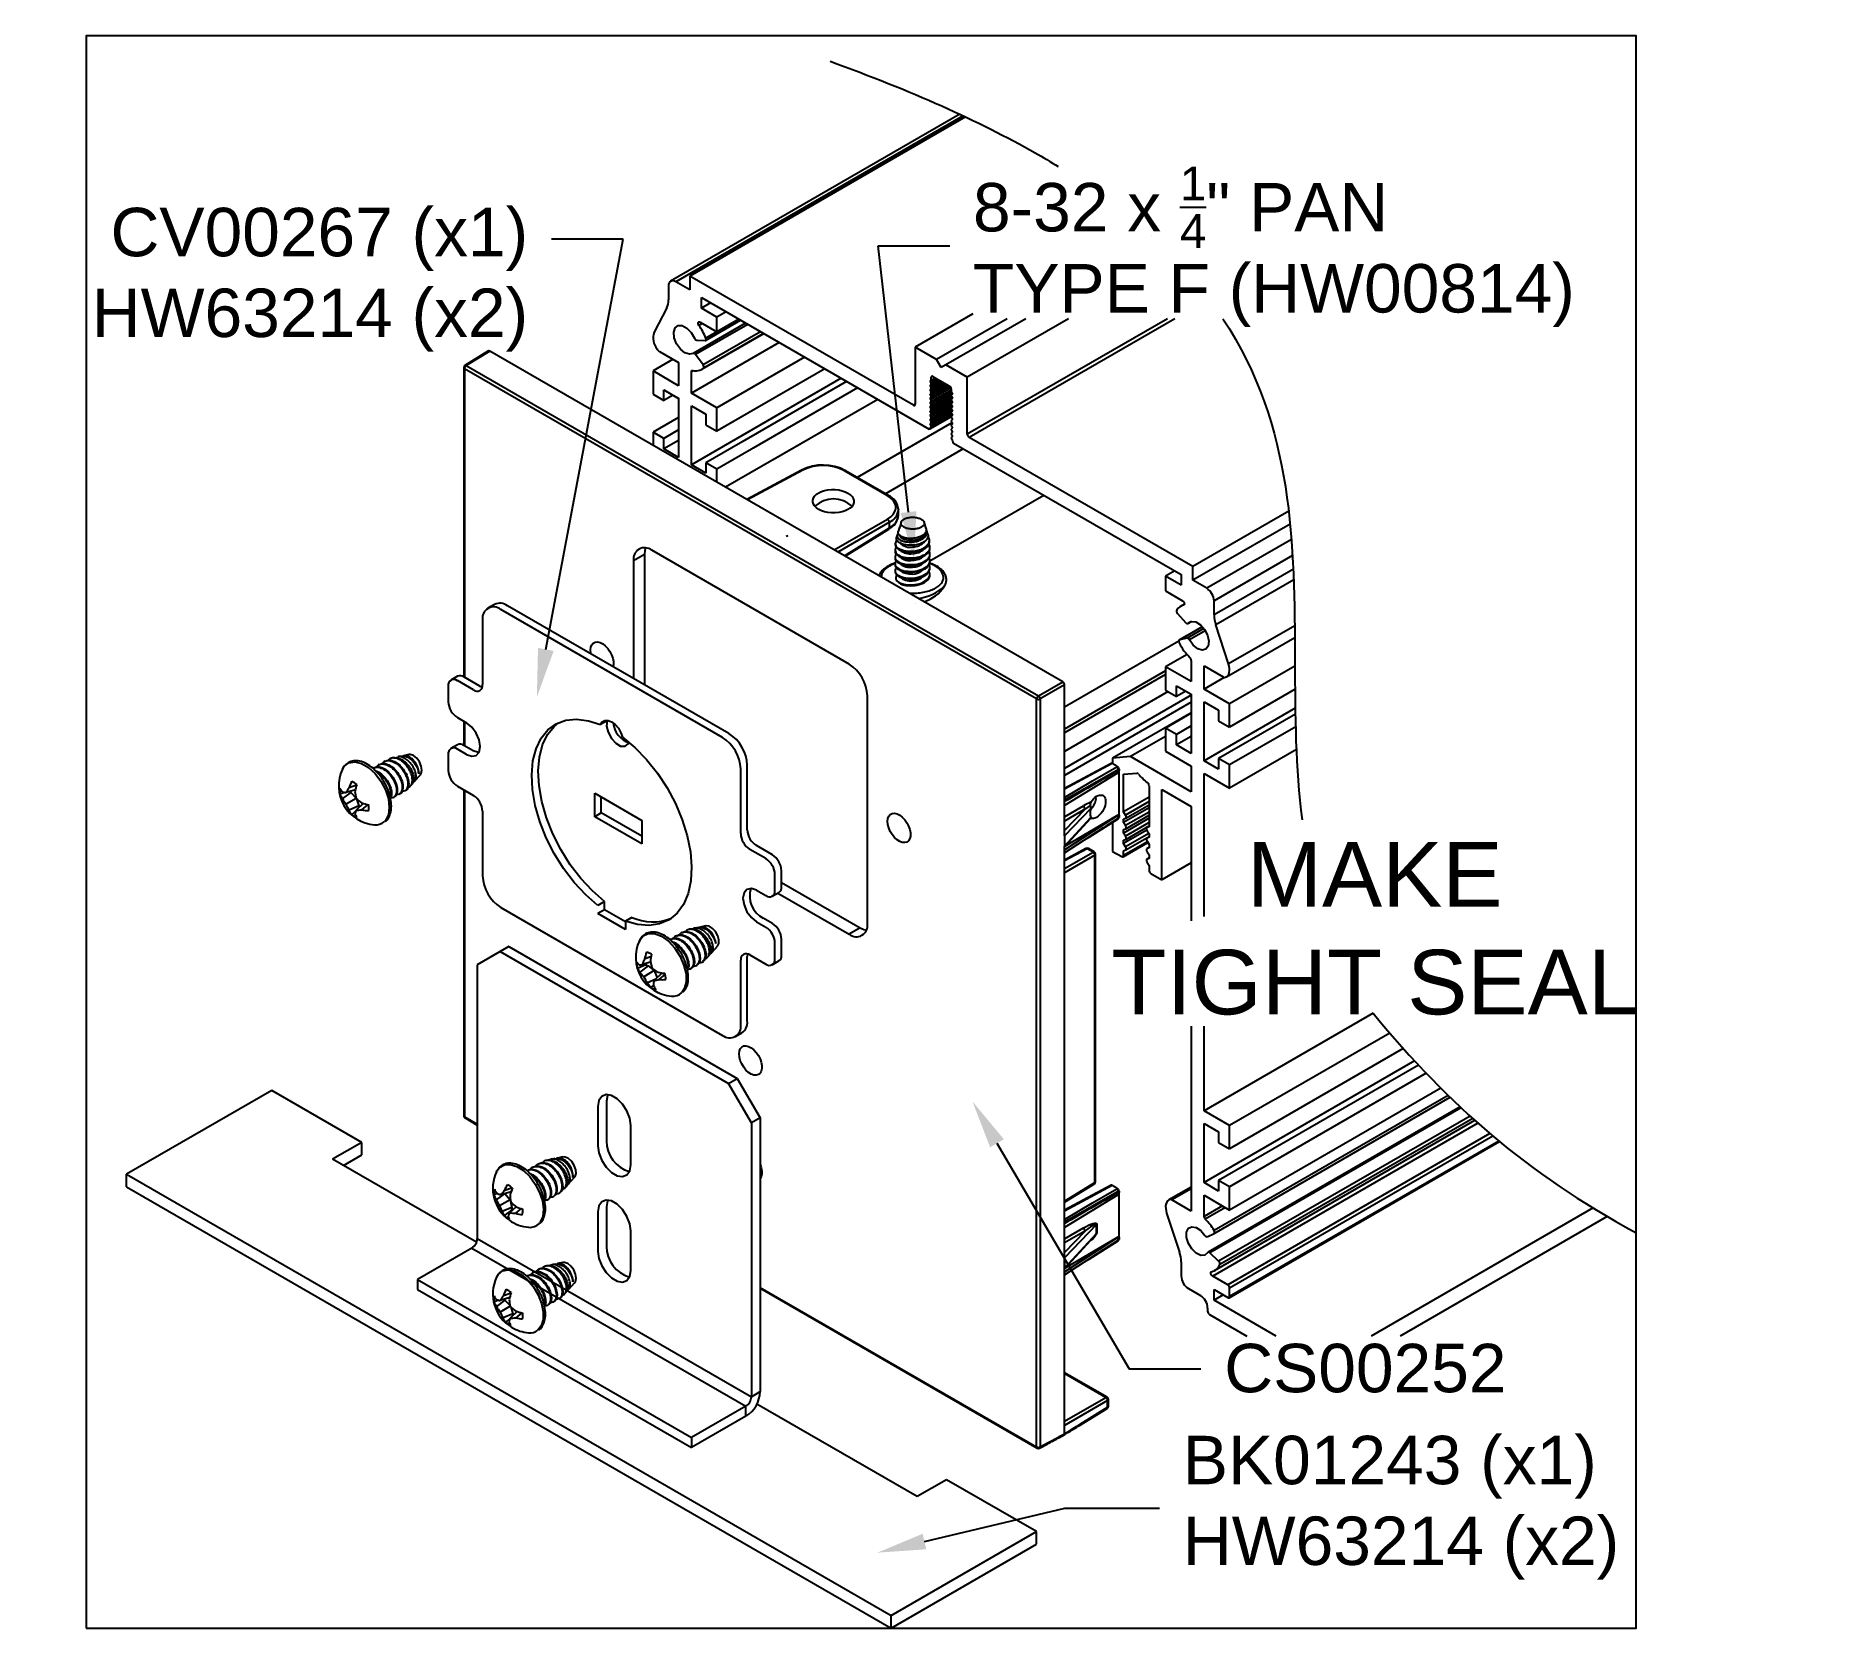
# Model space of a CAD drawing. Extents: x -0.19 to 6.76, y -6.16 to 0.
import ezdxf
from ezdxf import colors
from ezdxf.entities.mleader import LeaderData, LeaderLine
from ezdxf.math import Vec2, Vec3

# ---------------------------------------------------------------- set-up
doc = ezdxf.new("R2010")
doc.units = 0
doc.header["$LTSCALE"] = 0.5
doc.header["$MEASUREMENT"] = 0
for name, color, linetype in [('Brackets', 181, 'CONTINUOUS'), ('Dimension', 10, 'CONTINUOUS'), ('End Cap', 92, 'CONTINUOUS'), ('FAB DWG', 221, 'CONTINUOUS'), ('Hardware', 242, 'CONTINUOUS'), ('Housing', 150, 'CONTINUOUS')]:
    doc.layers.add(name, color=color, linetype=linetype)
doc.layers.add('Text-Unprinted', color=131, linetype='CONTINUOUS', plot=False)
doc.styles.add('LSAD_Standard', font='arial.ttf')

msp = doc.modelspace()

# ---------------------------------------------------------------- texts
at = {"layer": 'FAB DWG', "transparency": 16777216, "insert": (4.9855, -3.4555), "char_height": 0.25, "attachment_point": 5, "style": 'LSAD_Standard'}
msp.add_mtext_dynamic_manual_height_columns('\\A1;MAKE TIGHT SEAL', width=2.034107, gutter_width=16.875, heights=[0], dxfattribs=at)

# ---------------------------------------------------------------- linework, layer by layer
at = {"layer": 'Brackets', "linetype": 'Continuous', "lineweight": 25, "transparency": 16777216}
for p, q in [((1.6017, -3.5441), (1.5133, -3.5952)), ((1.6355, -3.5246), (1.6017, -3.5441)), ((1.6017, -3.5441), (2.4856, -4.0543)), ((1.6364, -3.5245), (1.6026, -3.544)), ((1.6355, -3.5246), (2.5194, -4.0348)), ((1.5133, -3.5952), (1.5133, -4.6546)), ((0.7184, -4.0816), (0.1563, -4.406)), ((1.0663, -4.2823), (0.7184, -4.0816)), ((2.4856, -4.0543), (2.5194, -4.0348)), ((2.574, -4.2074), (2.4856, -4.0543)), ((2.5194, -4.0348), (2.6078, -4.1879)), ((2.6078, -4.1879), (2.574, -4.2074)), ((2.574, -4.2074), (2.574, -5.2667)), ((2.6078, -4.1879), (2.6078, -5.2472)), ((1.0663, -4.3312), (1.0663, -4.2823)), ((1.5102, -4.6691), (0.9532, -4.3476)), ((0.9955, -4.372), (1.0663, -4.3312)), ((0.1563, -4.4548), (0.1563, -4.406)), ((0.1563, -4.406), (3.1148, -6.1135)), ((0.1563, -4.4548), (3.1148, -6.1623)), ((1.5133, -4.6546), (2.574, -5.2667)), ((1.4921, -4.6913), (1.282, -4.8126)), ((1.4921, -4.6913), (2.5528, -5.3035)), ((1.282, -4.8126), (2.3426, -5.4247)), ((1.282, -4.8126), (1.282, -4.8516)), ((1.282, -4.8516), (2.3426, -5.4638)), ((2.574, -5.2667), (2.6078, -5.2472)), ((2.5528, -5.3035), (2.3426, -5.4247)), ((2.5528, -5.3425), (2.3426, -5.4638)), ((2.5528, -5.3425), (2.5528, -5.3035)), ((3.2159, -5.6536), (2.595, -5.2952)), ((2.3426, -5.4247), (2.3426, -5.4638)), ((3.6769, -5.789), (3.329, -5.5883)), ((3.1148, -6.1135), (3.6769, -5.789)), ((3.6769, -5.8379), (3.6769, -5.789)), ((3.1148, -6.1623), (3.6769, -5.8379)), ((3.1148, -6.1623), (3.1148, -6.1135))]:
    msp.add_line(p, q, dxfattribs=at)
at = {"layer": 'Brackets', "transparency": 16777216}
for p, q in [((1.98, -4.143), (1.98, -4.2961)), ((2.0138, -4.1235), (2.0138, -4.2766)), ((2.1073, -4.3696), (2.1073, -4.2165)), ((1.98, -4.5513), (1.98, -4.7044)), ((2.0138, -4.5318), (2.0138, -4.6849)), ((2.1073, -4.7779), (2.1073, -4.6248))]:
    msp.add_line(p, q, dxfattribs=at)
at = {"layer": 'Brackets', "ltscale": 0.5, "transparency": 16777216}
for p, q in [((1.0663, -4.2823), (0.9532, -4.3476)), ((3.329, -5.5883), (3.2159, -5.6536))]:
    msp.add_line(p, q, dxfattribs=at)
at = {"layer": 'Brackets', "transparency": 16777216, "flags": 128}
for points in [[(2.1073, -4.2165), (2.1035, -4.1891), (2.0924, -4.1607), (2.0755, -4.1345), (2.0547, -4.1138), (2.0326, -4.101), (2.0118, -4.0977), (1.9949, -4.1044), (1.9839, -4.1201), (1.98, -4.143)], [(2.0189, -4.0978), (2.0177, -4.1006), (2.0138, -4.1235)], [(1.98, -4.2961), (1.9839, -4.3235), (1.9949, -4.352), (2.0118, -4.3781), (2.0326, -4.3989), (2.0547, -4.4116), (2.0755, -4.4149), (2.0924, -4.4082), (2.1035, -4.3925), (2.1073, -4.3696)], [(2.1073, -4.6248), (2.1035, -4.5974), (2.0924, -4.5689), (2.0755, -4.5428), (2.0547, -4.522), (2.0326, -4.5093), (2.0118, -4.506), (1.9949, -4.5126), (1.9839, -4.5284), (1.98, -4.5513)], [(2.0189, -4.506), (2.0177, -4.5089), (2.0138, -4.5318)], [(1.98, -4.7044), (1.9839, -4.7317), (1.9949, -4.7602), (2.0118, -4.7864), (2.0326, -4.8071), (2.0547, -4.8199), (2.0755, -4.8231), (2.0924, -4.8165), (2.1035, -4.8008), (2.1073, -4.7779)]]:
    msp.add_lwpolyline(points, dxfattribs=at)
at = {"layer": 'Brackets', "transparency": 16777216}
for centre in [(2.1345, -4.279), (2.1345, -4.6873)]:
    msp.add_arc(centre, 0.1207, 178.86354, 254.49992, dxfattribs=at)
at = {"layer": 'Brackets', "linetype": 'Continuous', "lineweight": 25, "transparency": 16777216}
for centre, radius in [((1.4673, -4.6525), 0.0461), ((2.4884, -5.2418), 0.1196), ((2.5279, -5.2646), 0.0461)]:
    msp.add_arc(centre, radius, 302.60229, 357.39771, dxfattribs=at)
at = {"layer": 'Dimension', "transparency": 16777216}
for points, knots in [([(2.8788, -0.0983), (3.1896, -0.2105), (3.4544, -0.3286), (3.672, -0.4527), (3.7025, -0.4701), (3.732, -0.4876), (3.7607, -0.5053)], [-0.0705615, -0.0705615, -0.0705615, -0.0705615, 0.1208219, 0.1208219, 0.1208219, 0.1476355, 0.1476355, 0.1476355, 0.1476355]), ([(4.3985, -1.0945), (4.6732, -1.5132), (4.6757, -2.1727), (4.6782, -2.8322), (4.7044, -3.0345)], [0.4290527, 0.4290527, 0.4290527, 0.4290527, 1, 1.2587099, 1.2587099, 1.2587099, 1.2587099])]:
    msp.add_open_spline(points, degree=3, knots=knots, dxfattribs=at)
at = {"layer": 'End Cap', "linetype": 'Continuous', "lineweight": 25, "transparency": 16777216}
for p, q in [((1.5564, -1.2195), (1.4655, -1.2758)), ((1.5615, -1.22), (1.4706, -1.2762)), ((3.7783, -2.4997), (1.5615, -1.22)), ((1.4608, -1.2843), (1.4608, -2.48)), ((3.6772, -2.5662), (1.4637, -1.2884)), ((1.4637, -1.2884), (1.4637, -2.4818)), ((1.4706, -1.2762), (3.6842, -2.554)), ((2.7677, -1.6802), (2.5559, -1.794)), ((2.7725, -1.6807), (2.5587, -1.7957)), ((3.0993, -1.7787), (2.9338, -1.6831)), ((3.1041, -1.7783), (2.9386, -1.6827)), ((2.8942, -1.9893), (3.1007, -1.8701)), ((3.1428, -1.8317), (3.1428, -1.8334)), ((3.1428, -1.853), (3.1428, -1.8334)), ((3.1077, -1.8824), (2.9083, -1.9975)), ((2.9335, -2.012), (3.1077, -1.9043)), ((2.9363, -2.0136), (3.1058, -1.9088)), ((3.1077, -1.9043), (3.1077, -1.8824)), ((3.6842, -2.554), (3.7783, -2.4997)), ((3.7854, -2.512), (3.6913, -2.5663)), ((3.7854, -3.0957), (3.7854, -2.512)), ((1.4608, -2.6525), (1.4608, -2.7452)), ((1.4637, -2.6542), (1.4637, -2.747)), ((3.9654, -2.8155), (3.7854, -2.9123)), ((3.9703, -2.816), (3.7854, -2.9154)), ((3.9881, -2.8263), (3.9703, -2.816)), ((3.9872, -2.8287), (3.9881, -2.8263)), ((3.9956, -2.8466), (3.9964, -2.8461)), ((3.9962, -2.8385), (3.9964, -2.8416)), ((3.9964, -2.8461), (3.9964, -2.8416)), ((3.9964, -3.0177), (3.9964, -2.8461)), ((1.4608, -2.9177), (1.4608, -4.1793)), ((3.9909, -2.8539), (3.7854, -2.9787)), ((3.9909, -2.8539), (3.9913, -2.8537)), ((3.9913, -2.8537), (3.9916, -2.8535)), ((1.4637, -2.9194), (1.4637, -4.1833)), ((3.7854, -3.0223), (3.859, -2.9798)), ((3.9059, -2.9488), (3.9051, -2.9474)), ((3.8871, -2.9902), (3.7854, -3.0957)), ((3.7854, -3.0758), (3.866, -2.992)), ((3.866, -2.992), (3.7854, -3.0386)), ((3.7854, -3.1507), (3.9909, -3.0172)), ((3.7854, -3.1366), (3.8871, -3.0252)), ((3.7854, -3.1391), (3.8874, -3.0274)), ((3.9911, -3.0162), (3.7885, -3.1356)), ((3.8808, -3.101), (3.9924, -3.0308)), ((3.882, -3.0995), (3.9941, -3.028)), ((3.887, -3.0283), (3.8853, -3.0297)), ((3.9909, -3.0172), (3.9911, -3.0162)), ((3.9964, -3.0177), (3.9956, -3.0214)), ((3.9956, -3.0214), (3.9964, -3.0222)), ((3.9964, -3.0222), (3.9962, -3.0251)), ((3.9964, -3.0222), (3.9964, -3.0177)), ((3.7854, -3.1622), (3.9367, -3.064)), ((3.7854, -3.0957), (3.7854, -3.1366)), ((3.8628, -3.1117), (3.882, -3.0995)), ((3.7854, -5.4101), (3.7854, -3.1366)), ((3.8684, -3.1452), (3.7854, -3.1899)), ((3.8733, -3.1458), (3.7854, -3.1931)), ((3.7854, -3.2224), (3.8957, -3.1587)), ((3.9027, -3.1709), (3.7854, -3.2387)), ((3.8957, -3.1587), (3.8733, -3.1458)), ((3.9005, -3.1583), (3.8782, -3.1454)), ((3.9027, -4.4379), (3.9027, -3.1709)), ((3.9055, -4.4339), (3.9055, -3.1669)), ((3.7854, -4.5105), (3.9027, -4.4379)), ((3.7854, -4.5138), (3.9008, -4.4424)), ((3.9654, -4.4485), (3.7854, -4.5453)), ((3.9703, -4.4491), (3.7854, -4.5485)), ((3.9909, -4.487), (3.7854, -4.6118)), ((3.9881, -4.4594), (3.9703, -4.4491)), ((3.9872, -4.4617), (3.9881, -4.4594)), ((3.9909, -4.487), (3.9913, -4.4868)), ((3.9913, -4.4868), (3.9916, -4.4866)), ((3.9956, -4.4797), (3.9964, -4.4791)), ((3.9962, -4.4715), (3.9964, -4.4746)), ((3.9964, -4.4791), (3.9964, -4.4746)), ((3.9964, -4.6508), (3.9964, -4.4791)), ((3.9089, -4.6007), (3.7854, -4.7288)), ((3.7854, -4.6554), (3.859, -4.6129)), ((3.7854, -4.7088), (3.866, -4.6251)), ((3.866, -4.6251), (3.7854, -4.6717)), ((3.7854, -4.7697), (3.9089, -4.6345)), ((3.7854, -4.7722), (3.9017, -4.6448)), ((3.7854, -4.7837), (3.9909, -4.6503)), ((3.9911, -4.6493), (3.7885, -4.7687)), ((3.9089, -4.6345), (3.9089, -4.6007)), ((3.9105, -4.5994), (3.9105, -4.6332)), ((3.9909, -4.6503), (3.9911, -4.6493)), ((3.9964, -4.6508), (3.9956, -4.6545)), ((3.9956, -4.6545), (3.9964, -4.6553)), ((3.9964, -4.6553), (3.9962, -4.6582)), ((3.9964, -4.6553), (3.9964, -4.6508)), ((3.7854, -4.7953), (3.9367, -4.6971)), ((3.8808, -4.7341), (3.9924, -4.6639)), ((3.882, -4.7326), (3.9941, -4.6611)), ((3.7854, -4.7288), (3.7854, -4.7697)), ((3.8628, -4.7448), (3.882, -4.7326))]:
    msp.add_line(p, q, dxfattribs=at)
at = {"layer": 'End Cap', "transparency": 16777216}
for p, q in [((2.1603, -2.0071), (2.1179, -2.0316)), ((2.1603, -2.0071), (2.1603, -2.5115)), ((2.9523, -2.4316), (2.1886, -1.9908)), ((2.1179, -2.0316), (2.1179, -2.487)), ((3.023, -3.436), (3.023, -2.5541)), ((3.6773, -5.4612), (3.6773, -2.5662)), ((3.6913, -2.5663), (3.6913, -5.4613)), ((2.6763, -3.3175), (2.9523, -3.4768)), ((2.6905, -3.2767), (2.9947, -3.4523)), ((2.9947, -3.4523), (2.9523, -3.4768)), ((1.4637, -4.1833), (1.5133, -4.212)), ((1.4658, -4.1879), (1.5133, -4.2154)), ((2.6078, -4.8438), (3.6772, -5.4612)), ((2.6078, -4.8472), (3.6793, -5.4658)), ((3.95, -5.269), (3.7854, -5.1739)), ((3.9451, -5.2694), (3.7854, -5.1772)), ((3.7854, -5.3617), (3.9451, -5.2694)), ((3.955, -5.3035), (3.955, -5.2777)), ((3.9522, -5.2817), (3.7854, -5.378)), ((3.844, -5.3777), (3.9503, -5.312)), ((3.846, -5.3732), (3.9522, -5.3075)), ((3.9522, -5.3075), (3.9522, -5.2817)), ((3.689, -5.4659), (3.7204, -5.4491)), ((3.6913, -5.4613), (3.7226, -5.4444))]:
    msp.add_line(p, q, dxfattribs=at)
at = {"layer": 'End Cap', "linetype": 'Continuous', "lineweight": 25, "transparency": 16777216, "flags": 128}
for points in [[(2.9474, -1.7694), (2.9564, -1.7755), (2.9634, -1.7825), (2.9681, -1.79), (2.9706, -1.7978), (2.9706, -1.8057), (2.9681, -1.8134), (2.9634, -1.8208), (2.9564, -1.8276), (2.9474, -1.8336), (2.9368, -1.8385), (2.9247, -1.8424), (2.9116, -1.845), (2.8978, -1.8462), (2.8839, -1.846), (2.8702, -1.8445), (2.8571, -1.8417), (2.845, -1.8376), (2.8343, -1.8324), (2.8253, -1.8263), (2.8184, -1.8194), (2.8136, -1.8119), (2.8112, -1.8041), (2.8112, -1.7962), (2.8136, -1.7884), (2.8184, -1.781), (2.8253, -1.7742), (2.8343, -1.7683), (2.845, -1.7633), (2.8571, -1.7594), (2.8702, -1.7569), (2.8839, -1.7556), (2.8978, -1.7558), (2.9116, -1.7573), (2.9247, -1.7601), (2.9368, -1.7642), (2.9474, -1.7694)], [(3.1007, -1.8701), (3.1132, -1.8615), (3.1228, -1.8518), (3.1294, -1.8413), (3.1326, -1.8302), (3.1324, -1.819), (3.1288, -1.8079), (3.122, -1.7972), (3.112, -1.7874), (3.0993, -1.7787)], [(3.7854, -2.9475), (3.8938, -2.8836), (3.9872, -2.8287)], [(3.9941, -2.8389), (3.9878, -2.8425), (3.7854, -2.958)], [(3.992, -2.844), (3.9936, -2.8405), (3.9941, -2.8389)], [(3.9964, -2.8416), (3.996, -2.844), (3.9956, -2.8466)], [(3.887, -2.9662), (3.8919, -2.9591), (3.8974, -2.9528), (3.9033, -2.9474), (3.9093, -2.9431), (3.9154, -2.9401), (3.9213, -2.9383), (3.9268, -2.938), (3.9318, -2.9391), (3.9361, -2.9416), (3.9396, -2.9453), (3.9422, -2.9503), (3.9438, -2.9562), (3.9443, -2.963), (3.9438, -2.9705), (3.9422, -2.9783), (3.9396, -2.9863), (3.9361, -2.9942), (3.9318, -3.0019), (3.9268, -3.0089), (3.9213, -3.0152), (3.9154, -3.0205), (3.9093, -3.0247), (3.9033, -3.0277), (3.8974, -3.0293), (3.8919, -3.0295), (3.887, -3.0283)], [(3.8871, -3.0252), (3.8876, -3.0269), (3.8873, -3.0273)], [(3.9911, -3.0162), (3.9929, -3.0154), (3.9944, -3.0151), (3.9955, -3.0154), (3.9962, -3.0163), (3.9964, -3.0177)], [(3.9941, -3.028), (3.9932, -3.0276), (3.992, -3.028)], [(3.7854, -4.5806), (3.8938, -4.5167), (3.9872, -4.4617)], [(3.9941, -4.472), (3.9878, -4.4756), (3.7854, -4.5911)], [(3.992, -4.477), (3.9936, -4.4735), (3.9941, -4.472)], [(3.9964, -4.4746), (3.996, -4.4771), (3.9956, -4.4797)], [(3.859, -4.6129), (3.869, -4.6074), (3.8787, -4.6027), (3.8876, -4.5991), (3.8954, -4.5966), (3.9018, -4.5954), (3.9066, -4.5954), (3.9095, -4.5968), (3.9105, -4.5994)], [(3.9911, -4.6493), (3.9929, -4.6484), (3.9944, -4.6482), (3.9955, -4.6485), (3.9962, -4.6493), (3.9964, -4.6508)], [(3.9941, -4.6611), (3.9932, -4.6607), (3.992, -4.661)]]:
    msp.add_lwpolyline(points, dxfattribs=at)
at = {"layer": 'End Cap', "transparency": 16777216, "flags": 128}
for points in [[(2.1646, -1.9818), (2.1617, -1.992), (2.1603, -2.0071)], [(1.9517, -2.3766), (1.9529, -2.3655), (1.9564, -2.3564), (1.9621, -2.3498), (1.9695, -2.346), (1.9784, -2.3452), (1.9883, -2.3474), (1.9985, -2.3527), (2.0086, -2.3606), (2.018, -2.3707), (2.0263, -2.3825), (2.0329, -2.3954), (2.0375, -2.4086), (2.0398, -2.4215), (2.0398, -2.4334), (2.0381, -2.4409)], [(1.9538, -2.3922), (1.9529, -2.3891), (1.9517, -2.3766)], [(3.1008, -3.0399), (3.102, -3.0289), (3.1055, -3.0198), (3.1111, -3.0131), (3.1186, -3.0093), (3.1275, -3.0085), (3.1373, -3.0108), (3.1476, -3.016), (3.1577, -3.0239), (3.1671, -3.034), (3.1753, -3.0458), (3.1819, -3.0587), (3.1865, -3.072), (3.1889, -3.0849), (3.1889, -3.0967), (3.1865, -3.1069), (3.1819, -3.1148), (3.1753, -3.1201), (3.1671, -3.1224), (3.1577, -3.1217), (3.1476, -3.1179), (3.1373, -3.1113), (3.1275, -3.1022), (3.1186, -3.0912), (3.1111, -3.0787), (3.1055, -3.0656), (3.102, -3.0524), (3.1008, -3.0399)], [(2.9947, -3.4523), (3.0085, -3.4587), (3.0188, -3.4613)], [(2.5263, -3.9401), (2.5275, -3.929), (2.531, -3.9199), (2.5366, -3.9133), (2.5441, -3.9094), (2.553, -3.9087), (2.5628, -3.9109), (2.573, -3.9162), (2.5831, -3.924), (2.5926, -3.9342), (2.6008, -3.946), (2.6074, -3.9589), (2.612, -3.9721), (2.6144, -3.985), (2.6144, -3.9969), (2.612, -4.007), (2.6074, -4.015), (2.6008, -4.0202), (2.5926, -4.0226), (2.5831, -4.0218), (2.573, -4.018), (2.5628, -4.0114), (2.553, -4.0024), (2.5441, -3.9913), (2.5366, -3.9789), (2.531, -3.9657), (2.5275, -3.9526), (2.5263, -3.9401)], [(2.6074, -4.3672), (2.612, -4.3804), (2.6144, -4.3933), (2.6144, -4.4052), (2.612, -4.4153), (2.6078, -4.4226)]]:
    msp.add_lwpolyline(points, dxfattribs=at)
at = {"layer": 'End Cap', "linetype": 'Continuous', "lineweight": 25, "transparency": 16777216}
for centre, radius, start, end in [((1.5586, -1.2239), 0.00489, 53.56859, 116.46216), ((1.4708, -1.2843), 0.01, 121.72906, 180), ((1.4655, -1.2839), 0.0048, 184.12934, 247.1908), ((1.4791, -1.2891), 0.0154, 123.22971, 177.34769), ((1.4677, -1.2801), 0.00487, 53.48924, 117.32586), ((2.8506, -1.849), 0.1881, 62.10806, 116.16941), ((2.8507, -1.842), 0.1792, 62.41061, 115.86741), ((2.7696, -1.6847), 0.00494, 53.60191, 112.96519), ((2.9366, -1.6872), 0.00495, 65.36022, 124.60414), ((2.8915, -1.8977), 0.1055, 46.92753, 133.0523), ((3.1021, -1.7828), 0.00495, 65.37604, 124.6028), ((3.0781, -1.8374), 0.0646, 5.30139, 66.21926), ((3.0928, -1.8828), 0.0149, 1.72152, 58.27848), ((3.0768, -1.8496), 0.0659, 296.1053, 355.23545), ((3.083, -1.8276), 0.0601, 294.32819, 354.46525), ((3.081, -1.8484), 0.062, 295.54491, 355.67684), ((3.1028, -1.9049), 0.00494, 307.03295, 6.40148), ((3.77, -2.5127), 0.0154, 2.60351, 57.39649), ((3.6926, -2.5669), 0.0154, 123.22971, 177.34769), ((3.6843, -2.5525), 0.0154, 242.65648, 296.76622), ((3.6754, -2.5673), 0.0159, 3.52223, 56.47777), ((15.9589, -23.7512), 24.0898, 119.786, 120.35383), ((3.9674, -2.8201), 0.00507, 54.50895, 112.84249), ((3.9792, -2.8415), 0.0151, 10.00302, 58.43306), ((3.9855, -2.8407), 0.0122, 46.77244, 82.2232), ((3.9789, -2.8415), 0.0178, 32.913, 58.88773), ((3.9855, -2.8483), 0.00781, 314.1351, 33.97259), ((3.9867, -2.8451), 0.00972, 297.08817, 354.56228), ((3.986, -2.8457), 0.00962, 303.40806, 354.47606), ((3.9901, -2.8503), 0.00664, 34.03777, 73.33023), ((3.9821, -2.8398), 0.0142, 5.57706, 34.23323), ((3.9934, -2.8301), 0.00879, 274.8418, 289.006), ((3.9569, -3.1462), 0.1931, 111.22044, 120.46278), ((3.8739, -2.9794), 0.0149, 181.72152, 238.27848), ((4.0958, -3.2929), 0.3786, 123.69302, 127.36765), ((3.8969, -2.9731), 0.0121, 145.1218, 203.38766), ((3.8686, -2.986), 0.019, 347.26371, 24.98088), ((3.8282, -2.9359), 0.0819, 315.28442, 344.53215), ((3.8954, -2.9548), 0.0121, 345.98539, 29.67661), ((3.9469, -3.0077), 0.0623, 163.66487, 196.33513), ((-4.7892, 10.3827), 16.0298, 302.98052, 303.21627), ((3.9835, -3.0234), 0.00966, 331.62979, 39.43033), ((3.9886, -3.0245), 0.00764, 23.51581, 71.9268), ((3.9856, -3.0202), 0.0101, 309.43124, 352.73737), ((3.987, -3.0223), 0.01, 302.16525, 327.92459), ((3.9901, -3.0273), 0.00411, 304.12535, 350.95822), ((3.9879, -3.0212), 0.00919, 312.31085, 334.6933), ((3.991, -3.0249), 0.00525, 329.09351, 357.63401), ((3.8732, -3.154), 0.01, 60.00269, 118.26557), ((3.8704, -3.1498), 0.00494, 53.60191, 112.96519), ((3.8761, -3.1499), 0.00495, 65.36022, 124.60414), ((3.8985, -3.1628), 0.00495, 65.36022, 124.60414), ((3.8878, -3.1714), 0.0149, 1.72152, 58.27848), ((3.8955, -3.1669), 0.01, 0, 60.00269), ((3.9006, -3.1665), 0.00495, 295.38794, 354.63803), ((3.8955, -4.4339), 0.01, 301.72906, 0), ((3.8978, -4.4384), 0.00494, 307.03295, 6.40148), ((3.9006, -4.4334), 0.00495, 295.38794, 354.63803), ((15.9589, -25.3843), 24.0898, 119.786, 120.35383), ((3.9674, -4.4532), 0.00507, 54.50895, 112.84249), ((3.9792, -4.4746), 0.0151, 10.00302, 58.43306), ((3.9855, -4.4738), 0.0122, 46.77244, 82.2232), ((3.9789, -4.4746), 0.0178, 32.913, 58.88773), ((3.9855, -4.4814), 0.00781, 314.1351, 33.97259), ((3.9867, -4.4782), 0.00972, 297.08817, 354.56228), ((3.986, -4.4788), 0.00962, 303.40806, 354.47606), ((3.9901, -4.4834), 0.00664, 34.03777, 73.33023), ((3.9821, -4.4729), 0.0142, 5.57706, 34.23323), ((3.9934, -4.4632), 0.00879, 274.8418, 289.006), ((3.8739, -4.6124), 0.0149, 181.72152, 238.27848), ((3.9273, -4.6825), 0.0839, 102.63529, 136.83075), ((3.8471, -4.6047), 0.0695, 303.29726, 335.78463), ((3.8842, -4.6249), 0.0265, 311.49324, 338.86478), ((3.9142, -4.6058), 0.00737, 120.30099, 136.19387), ((3.9142, -4.6396), 0.00737, 120.30099, 136.19387), ((3.9835, -4.6564), 0.00966, 331.62979, 39.43033), ((3.9886, -4.6576), 0.00764, 23.51581, 71.9268), ((3.9856, -4.6532), 0.0101, 309.43124, 352.73737), ((-4.7892, 8.7497), 16.0298, 302.98052, 303.21627), ((3.987, -4.6554), 0.01, 302.16525, 327.92459), ((3.9901, -4.6604), 0.00411, 304.12535, 350.95822), ((3.9879, -4.6543), 0.00919, 312.31085, 334.6933), ((3.991, -4.658), 0.00525, 329.09351, 357.63401)]:
    msp.add_arc(centre, radius, start, end, dxfattribs=at)
at = {"layer": 'End Cap', "transparency": 16777216}
for centre, radius, start, end in [((2.161, -2.0246), 0.0437, 50.79671, 189.21404), ((2.8695, -2.5611), 0.1537, 2.60548, 57.39452), ((2.9799, -3.443), 0.0437, 230.79671, 9.21404), ((1.4708, -4.1793), 0.01, 180, 240.00269), ((1.4655, -4.1789), 0.0048, 184.12934, 247.1908), ((1.4685, -4.184), 0.0048, 172.814, 235.87382), ((3.948, -5.2735), 0.00495, 65.36022, 124.60414), ((3.9373, -5.2821), 0.0149, 1.72152, 58.27848), ((3.945, -5.2777), 0.01, 0, 60.00269), ((3.9501, -5.2772), 0.00495, 295.38794, 354.63803), ((3.945, -5.3035), 0.01, 301.72906, 360), ((3.9473, -5.3081), 0.00494, 307.03295, 6.40148), ((3.9501, -5.303), 0.00495, 295.38794, 354.63803), ((3.6843, -5.4475), 0.0154, 242.65648, 296.76622), ((3.682, -5.4618), 0.0048, 172.814, 235.87382), ((3.6843, -5.4571), 0.01, 240.00269, 298.26557), ((3.6864, -5.4618), 0.00487, 302.67212, 6.51471)]:
    msp.add_arc(centre, radius, start, end, dxfattribs=at)
for centre, major_axis, ratio, start_param, end_param in [((3.7852, -1.3356), (2.5612, 4.283), 0.587369, 3.918493, 3.935981), ((3.7855, -1.3354), (2.4305, 4.3585), 0.567218, 3.918447, 3.935936)]:
    msp.add_ellipse(centre, major_axis=major_axis, ratio=ratio, start_param=start_param, end_param=end_param, dxfattribs=at)
for points, knots in [([(3.7204, -5.4491), (3.7256, -5.4462), (3.7467, -5.4349), (3.7678, -5.4232), (3.7837, -5.4144)], [0, 0, 0, 0, 0.250002, 1, 1, 1, 1]), ([(3.7829, -5.4148), (3.788, -5.4118), (3.8084, -5.3996), (3.8288, -5.3871), (3.844, -5.3777)], [0, 0, 0, 0, 0.250002, 1, 1, 1, 1]), ([(3.7854, -5.4101), (3.7853, -5.4109), (3.7851, -5.4126), (3.7842, -5.4141), (3.7834, -5.4145), (3.7832, -5.4145)], [0, 0, 0, 0, 0.425063, 0.850125, 1, 1, 1, 1])]:
    msp.add_open_spline(points, degree=3, knots=knots, dxfattribs=at)
at = {"layer": 'Hardware', "linetype": 'Continuous', "lineweight": 25, "transparency": 16777216}
for p, q in [((3.138, -1.9318), (3.1353, -1.9402)), ((3.1475, -1.9019), (3.1423, -1.9182)), ((3.1472, -1.905), (3.1472, -1.9052)), ((3.1538, -1.882), (3.1478, -1.9008)), ((3.2497, -1.9065), (3.2423, -1.8825)), ((3.2564, -1.9286), (3.2525, -1.9159)), ((3.1302, -1.9916), (3.1302, -1.9948)), ((3.1303, -1.9655), (3.1303, -1.9687)), ((3.198, -1.994), (3.2037, -1.9936)), ((3.2632, -1.9508), (3.2617, -1.9459)), ((3.2647, -2.0086), (3.2647, -2.0053)), ((3.2648, -1.9825), (3.2648, -1.9793)), ((3.1298, -2.0698), (3.1298, -2.0731)), ((3.1299, -2.0437), (3.1299, -2.047)), ((3.1301, -2.0177), (3.13, -2.0209)), ((3.2642, -2.0869), (3.2642, -2.0836)), ((3.2644, -2.0608), (3.2644, -2.0575)), ((3.2645, -2.0347), (3.2645, -2.0314)), ((3.073, -2.1288), (3.0732, -2.129)), ((3.3202, -2.1304), (3.3204, -2.1301)), ((3.2107, -2.1961), (3.2107, -2.1961))]:
    msp.add_line(p, q, dxfattribs=at)
at = {"layer": 'Hardware', "transparency": 16777216}
for p, q in [((1.5798, -2.2002), (1.5544, -2.2149)), ((2.4618, -2.7148), (1.6044, -2.2198)), ((2.4872, -2.7001), (1.6298, -2.2052)), ((1.5337, -2.2607), (1.5337, -2.5107)), ((1.4369, -2.4783), (1.4115, -2.493)), ((1.4984, -2.5312), (1.4365, -2.4954)), ((1.5238, -2.5165), (1.4619, -2.4808)), ((1.4012, -2.5159), (1.4012, -2.5773)), ((1.4365, -2.6385), (1.472, -2.6591)), ((2.016, -2.6509), (1.9906, -2.6656)), ((1.4369, -2.7435), (1.4115, -2.7581)), ((1.472, -2.7811), (1.4365, -2.7606)), ((1.4974, -2.7665), (1.4619, -2.746)), ((1.112, -2.8326), (1.1092, -2.8342)), ((1.1341, -2.8198), (1.1313, -2.8214)), ((1.1562, -2.8071), (1.1534, -2.8087)), ((1.1892, -2.7938), (1.1833, -2.795)), ((1.2191, -2.7875), (1.2053, -2.7904)), ((1.2483, -2.7814), (1.2273, -2.7858)), ((1.4012, -2.781), (1.4012, -2.8425)), ((2.5325, -3.0873), (2.5325, -2.8373)), ((2.5579, -3.0727), (2.5579, -2.8226)), ((1.0415, -2.9178), (1.0054, -2.9287)), ((1.0463, -2.9), (1.0172, -2.9107)), ((1.2558, -2.9018), (1.2622, -2.8946)), ((1.2708, -2.885), (1.2935, -2.8597)), ((1.4365, -2.9037), (1.4984, -2.9394)), ((1.0014, -2.9279), (0.982, -2.9349)), ((1.0243, -2.9278), (0.9914, -2.952)), ((1.0444, -2.9513), (1.0054, -2.9738)), ((1.0547, -2.9804), (1.0172, -2.9968)), ((1.0188, -2.9247), (1.0243, -2.9278)), ((1.0243, -2.9278), (1.0438, -2.9484)), ((1.0719, -2.9705), (1.0444, -2.9963)), ((1.0466, -2.9532), (1.0547, -2.9804)), ((1.0547, -2.9804), (1.0547, -2.9867)), ((1.0898, -2.9753), (1.0659, -2.9951)), ((1.1893, -2.9473), (1.192, -2.9457)), ((1.2114, -2.9346), (1.2141, -2.933)), ((1.9677, -2.9314), (2.1495, -3.0364)), ((1.9677, -3.0223), (1.9677, -2.9314)), ((1.9931, -3.0076), (1.9931, -2.9461)), ((1.5337, -3.0007), (1.5337, -3.2507)), ((1.9931, -3.0076), (1.9677, -3.0223)), ((2.1495, -3.1272), (1.9677, -3.0223)), ((2.1495, -3.0979), (1.9931, -3.0076)), ((2.1495, -3.0364), (2.1495, -3.1272)), ((2.6297, -3.1843), (2.5679, -3.1486)), ((2.6551, -3.1696), (2.5933, -3.1339)), ((2.6651, -3.307), (2.6651, -3.2455)), ((2.6905, -3.2923), (2.6905, -3.2309)), ((2.5942, -3.3069), (2.6297, -3.3274)), ((2.6547, -3.3299), (2.6801, -3.3152)), ((1.6044, -3.3732), (2.4618, -3.8682)), ((2.0056, -3.3506), (1.9801, -3.3653)), ((2.0056, -3.3821), (1.9801, -3.3968)), ((2.0862, -3.458), (1.9801, -3.3968)), ((2.0056, -3.3821), (2.0056, -3.3506)), ((2.0862, -3.4286), (2.0056, -3.3821)), ((2.1116, -3.4119), (2.0862, -3.4266)), ((2.0862, -3.4266), (2.0862, -3.458)), ((2.3058, -3.4701), (2.303, -3.4717)), ((2.339, -3.457), (2.333, -3.4582)), ((2.3688, -3.4507), (2.355, -3.4536)), ((2.3974, -3.4447), (2.377, -3.449)), ((2.5942, -3.429), (2.6297, -3.4495)), ((2.6551, -3.4348), (2.6196, -3.4143)), ((2.2616, -3.4956), (2.2588, -3.4972)), ((2.2837, -3.4828), (2.2809, -3.4844)), ((2.4203, -3.5479), (2.4426, -3.523)), ((2.6651, -3.5721), (2.6651, -3.5107)), ((2.6905, -3.5575), (2.6905, -3.496)), ((2.166, -3.5951), (2.1333, -3.6095)), ((2.1747, -3.5985), (2.1427, -3.6234)), ((2.1835, -3.5844), (2.1516, -3.5943)), ((2.1856, -3.5634), (2.1605, -3.5734)), ((2.166, -3.5951), (2.1747, -3.5985)), ((2.1747, -3.5985), (2.1973, -3.6178)), ((2.3389, -3.6103), (2.3416, -3.6087)), ((2.361, -3.5976), (2.3637, -3.596)), ((2.3831, -3.5848), (2.3883, -3.5818)), ((2.4053, -3.5646), (2.4117, -3.5575)), ((2.5325, -3.8273), (2.5325, -3.5773)), ((2.5579, -3.8127), (2.5579, -3.5626)), ((2.5679, -3.5568), (2.6297, -3.5926)), ((2.6547, -3.595), (2.6801, -3.5804)), ((2.1973, -3.6178), (2.1578, -3.6423)), ((2.2039, -3.6503), (2.1723, -3.6652)), ((2.1947, -3.674), (2.1853, -3.683)), ((2.2264, -3.6291), (2.1963, -3.6574)), ((2.1973, -3.6178), (2.2088, -3.6457)), ((2.2402, -3.6316), (2.2163, -3.6522)), ((2.2264, -3.6291), (2.2372, -3.6277)), ((2.5118, -3.8731), (2.5372, -3.8585)), ((1.73, -4.3777), (1.7272, -4.3793)), ((1.7521, -4.3649), (1.7493, -4.3665)), ((1.7848, -4.3515), (1.7793, -4.3527)), ((1.8147, -4.3452), (1.8013, -4.3481)), ((1.8446, -4.339), (1.8232, -4.3435)), ((1.5878, -4.396), (1.5895, -4.3927)), ((1.8668, -4.4429), (1.8898, -4.4173)), ((1.5918, -4.4805), (1.5775, -4.485)), ((1.6202, -4.4806), (1.5866, -4.5042)), ((1.6405, -4.5052), (1.5997, -4.5276)), ((1.6438, -4.4734), (1.604, -4.4853)), ((1.6481, -4.4588), (1.6177, -4.4695)), ((1.6201, -4.4805), (1.6202, -4.4806)), ((1.6202, -4.4806), (1.6405, -4.5052)), ((1.6405, -4.5052), (1.647, -4.5347)), ((1.6453, -4.4711), (1.6438, -4.4734)), ((1.7852, -4.5052), (1.7879, -4.5036)), ((1.8073, -4.4924), (1.81, -4.4908)), ((1.8294, -4.4796), (1.8321, -4.478)), ((1.8518, -4.4597), (1.858, -4.4527)), ((1.647, -4.5347), (1.6095, -4.5504)), ((1.6634, -4.5318), (1.6384, -4.555)), ((1.647, -4.5347), (1.646, -4.5443)), ((1.6826, -4.5389), (1.6607, -4.5565)), ((1.7303, -4.7858), (1.7275, -4.7873)), ((1.7524, -4.773), (1.7496, -4.7746)), ((1.7853, -4.7597), (1.7795, -4.7609)), ((1.8153, -4.7534), (1.8015, -4.7563)), ((1.8446, -4.7472), (1.8235, -4.7517)), ((1.5878, -4.8043), (1.5888, -4.8023)), ((1.7082, -4.7985), (1.7054, -4.8001)), ((1.852, -4.8677), (1.8584, -4.8606)), ((1.867, -4.851), (1.8898, -4.8255)), ((1.5965, -4.8931), (1.5781, -4.8996)), ((1.6205, -4.8929), (1.5875, -4.9171)), ((1.6408, -4.9165), (1.6014, -4.9391)), ((1.6387, -4.8833), (1.602, -4.8944)), ((1.6438, -4.8659), (1.6142, -4.8767)), ((1.616, -4.8902), (1.6205, -4.8929)), ((1.6205, -4.8929), (1.6404, -4.9144)), ((1.6428, -4.9194), (1.6503, -4.9458)), ((1.7855, -4.9132), (1.7882, -4.9116)), ((1.8076, -4.9005), (1.8103, -4.8989)), ((1.6503, -4.9458), (1.6129, -4.9621)), ((1.6674, -4.9371), (1.6404, -4.9624)), ((1.6503, -4.9458), (1.6502, -4.9532)), ((1.6856, -4.9421), (1.662, -4.9616))]:
    msp.add_line(p, q, dxfattribs=at)
at = {"layer": 'Hardware', "linetype": 'Continuous', "lineweight": 25, "transparency": 16777216, "flags": 128}
for points in [[(3.1532, -1.8859), (3.1533, -1.8839), (3.1538, -1.8819), (3.1547, -1.8799), (3.1558, -1.878), (3.1573, -1.8761), (3.1591, -1.8743), (3.1612, -1.8726), (3.1635, -1.871), (3.1661, -1.8695), (3.169, -1.8681), (3.1721, -1.8669), (3.1754, -1.8658), (3.1789, -1.8649), (3.1825, -1.8641), (3.1862, -1.8635), (3.19, -1.8631), (3.1939, -1.8628), (3.1978, -1.8627), (3.2017, -1.8628), (3.2056, -1.8631), (3.2094, -1.8635), (3.2131, -1.8642), (3.2168, -1.8649), (3.2202, -1.8659), (3.2236, -1.867), (3.2267, -1.8682), (3.2296, -1.8696), (3.2322, -1.8711), (3.2346, -1.8727), (3.2368, -1.8744), (3.2386, -1.8762), (3.2401, -1.878), (3.2413, -1.88), (3.2422, -1.8819), (3.2427, -1.8839), (3.2429, -1.886), (3.2427, -1.888), (3.2423, -1.89), (3.2414, -1.892), (3.2403, -1.8939), (3.2388, -1.8958), (3.237, -1.8975), (3.2349, -1.8992), (3.2326, -1.9008), (3.2299, -1.9023), (3.2271, -1.9037), (3.224, -1.9049), (3.2207, -1.906), (3.2172, -1.9069), (3.2136, -1.9077), (3.2099, -1.9083), (3.2061, -1.9087), (3.2022, -1.909), (3.1983, -1.9091), (3.1944, -1.909), (3.1905, -1.9087), (3.1867, -1.9083), (3.183, -1.9077), (3.1793, -1.9069), (3.1759, -1.906), (3.1725, -1.9049), (3.1694, -1.9036), (3.1665, -1.9023), (3.1639, -1.9008), (3.1615, -1.8992), (3.1593, -1.8975), (3.1575, -1.8957), (3.156, -1.8938), (3.1548, -1.8919), (3.1539, -1.8899), (3.1534, -1.8879), (3.1532, -1.8859)], [(3.1981, -1.9711), (3.193, -1.9713), (3.1878, -1.9713), (3.1826, -1.9711), (3.1775, -1.9706), (3.1727, -1.97), (3.1681, -1.9692), (3.1635, -1.9681), (3.1591, -1.9668), (3.1552, -1.9654), (3.1515, -1.9638), (3.148, -1.962), (3.145, -1.9601), (3.1423, -1.9581), (3.14, -1.9559), (3.1381, -1.9537), (3.1366, -1.9514), (3.1355, -1.949), (3.1349, -1.9466), (3.1347, -1.9442), (3.1349, -1.9417), (3.1354, -1.9402)], [(3.1423, -1.9252), (3.1412, -1.9263), (3.1396, -1.9285), (3.1384, -1.9308), (3.1377, -1.9329), (3.1374, -1.9351), (3.1376, -1.9373), (3.1382, -1.9396), (3.1392, -1.9417), (3.1406, -1.9438), (3.1425, -1.9458), (3.1448, -1.9479), (3.1474, -1.9497), (3.1504, -1.9514), (3.1538, -1.9531), (3.1575, -1.9545), (3.1613, -1.9557), (3.1654, -1.9567), (3.1698, -1.9576), (3.1744, -1.9583), (3.179, -1.9587), (3.1838, -1.959), (3.1887, -1.959), (3.1938, -1.9588), (3.1982, -1.9585)], [(3.1982, -1.9448), (3.1936, -1.9451), (3.1891, -1.9451), (3.1845, -1.9449), (3.1799, -1.9446), (3.1756, -1.9441), (3.1715, -1.9434), (3.1674, -1.9425), (3.1636, -1.9414), (3.16, -1.9402), (3.1568, -1.9388), (3.1537, -1.9372), (3.1509, -1.9355), (3.1486, -1.9338), (3.1466, -1.9319), (3.1448, -1.9299), (3.1435, -1.9279), (3.1425, -1.9259), (3.142, -1.9238), (3.1418, -1.9216), (3.142, -1.9195), (3.1424, -1.9182)], [(3.1472, -1.9052), (3.1472, -1.9054), (3.1473, -1.9066)], [(3.1472, -1.9325), (3.1475, -1.9344), (3.1489, -1.9373), (3.1511, -1.94), (3.154, -1.9425), (3.1576, -1.9448), (3.162, -1.9468), (3.1681, -1.9489), (3.1751, -1.9504), (3.1826, -1.9513), (3.1904, -1.9516), (3.1981, -1.9513)], [(3.1981, -1.9513), (3.2059, -1.9504), (3.2136, -1.9488), (3.2211, -1.9465), (3.228, -1.9436), (3.2341, -1.9402), (3.2392, -1.9365), (3.2432, -1.9325), (3.2462, -1.9282), (3.248, -1.9235), (3.2484, -1.9207)], [(3.2564, -1.9287), (3.257, -1.9307), (3.2573, -1.9337), (3.2573, -1.9366), (3.2568, -1.9394), (3.2559, -1.9423), (3.2545, -1.9452), (3.2528, -1.9479), (3.2507, -1.9505), (3.2482, -1.953), (3.2453, -1.9555), (3.2422, -1.9578), (3.2387, -1.9599), (3.2348, -1.9619), (3.2307, -1.9638), (3.2264, -1.9655), (3.2219, -1.967), (3.217, -1.9683), (3.212, -1.9693), (3.2052, -1.9704), (3.1981, -1.9711)], [(3.2496, -1.9065), (3.2499, -1.9075), (3.2504, -1.9101), (3.2505, -1.9127), (3.2502, -1.9153), (3.2496, -1.9178), (3.2485, -1.9204), (3.2471, -1.9229), (3.2454, -1.9253), (3.2434, -1.9276), (3.2409, -1.9298), (3.2382, -1.9319), (3.2352, -1.9339), (3.232, -1.9358), (3.2284, -1.9375), (3.2246, -1.9391), (3.2206, -1.9406), (3.2165, -1.9418), (3.2122, -1.9429), (3.2077, -1.9437), (3.203, -1.9444), (3.1982, -1.9448)], [(3.1982, -1.9585), (3.2029, -1.958), (3.2076, -1.9573), (3.2124, -1.9563), (3.217, -1.955), (3.2214, -1.9537), (3.2256, -1.9521), (3.2297, -1.9503), (3.2336, -1.9483), (3.2371, -1.9462), (3.2403, -1.944), (3.2433, -1.9416), (3.2459, -1.939), (3.2482, -1.9365), (3.25, -1.9338), (3.2515, -1.931), (3.2526, -1.9281), (3.2532, -1.9253), (3.2535, -1.9225), (3.2533, -1.9195), (3.2528, -1.9166), (3.2518, -1.9139), (3.2505, -1.9111), (3.2504, -1.9111)], [(3.2037, -1.9936), (3.209, -1.9928), (3.2142, -1.9918), (3.2194, -1.9906), (3.2244, -1.9891), (3.2294, -1.9874), (3.2341, -1.9854), (3.2386, -1.9833), (3.2429, -1.9809), (3.2467, -1.9784), (3.2502, -1.9757), (3.2533, -1.9729), (3.2561, -1.9699), (3.2583, -1.9669), (3.2601, -1.9638), (3.2615, -1.9605), (3.2623, -1.9572), (3.2627, -1.9539), (3.2626, -1.9507), (3.2621, -1.9474), (3.2611, -1.9441), (3.2596, -1.941), (3.2578, -1.938), (3.2572, -1.9372)], [(3.1351, -2.0062), (3.1323, -2.0099), (3.1306, -2.0139), (3.1301, -2.0179), (3.1307, -2.022), (3.1325, -2.0259), (3.1354, -2.0297), (3.1393, -2.0331), (3.144, -2.0363), (3.1498, -2.0392), (3.1566, -2.0417), (3.1641, -2.0437), (3.1722, -2.0452), (3.1806, -2.0461), (3.1892, -2.0464), (3.1978, -2.0462)], [(3.1352, -1.9801), (3.1325, -1.9838), (3.1307, -1.9878), (3.1302, -1.9918), (3.1309, -1.9959), (3.1327, -1.9998), (3.1356, -2.0036), (3.1394, -2.007), (3.1442, -2.0102), (3.15, -2.0131), (3.1567, -2.0156), (3.1642, -2.0176), (3.1723, -2.0191), (3.1808, -2.02), (3.1894, -2.0203), (3.1979, -2.0201)], [(3.1302, -1.9948), (3.1302, -1.9951), (3.1308, -1.9992), (3.1327, -2.0031), (3.1356, -2.0068), (3.1394, -2.0103), (3.1442, -2.0135), (3.15, -2.0164), (3.1567, -2.0189), (3.1642, -2.0209), (3.1723, -2.0224), (3.1808, -2.0233), (3.1894, -2.0236), (3.1979, -2.0234)], [(3.1372, -1.9523), (3.1354, -1.954), (3.1326, -1.9577), (3.1309, -1.9617), (3.1303, -1.9657), (3.131, -1.9698), (3.1328, -1.9738), (3.1357, -1.9775), (3.1396, -1.981), (3.1443, -1.9841), (3.1501, -1.987), (3.1568, -1.9895), (3.1643, -1.9915), (3.1724, -1.993), (3.1809, -1.9939), (3.1895, -1.9943), (3.198, -1.994)], [(3.1304, -1.9687), (3.1303, -1.969), (3.131, -1.9731), (3.1328, -1.977), (3.1357, -1.9808), (3.1395, -1.9842), (3.1443, -1.9874), (3.1501, -1.9903), (3.1568, -1.9928), (3.1643, -1.9948), (3.1724, -1.9963), (3.1809, -1.9972), (3.1895, -1.9975), (3.198, -1.9973)], [(3.1977, -2.0495), (3.2063, -2.0487), (3.2148, -2.0473), (3.2233, -2.0453), (3.2313, -2.0427), (3.2388, -2.0395), (3.2454, -2.0359), (3.2511, -2.032), (3.2558, -2.0278), (3.2596, -2.0234), (3.2624, -2.0186), (3.2641, -2.0135), (3.2646, -2.0086)], [(3.1978, -2.0462), (3.2063, -2.0455), (3.2149, -2.0441), (3.2233, -2.042), (3.2314, -2.0394), (3.2388, -2.0363), (3.2454, -2.0327), (3.2512, -2.0287), (3.2558, -2.0246), (3.2596, -2.0201), (3.2624, -2.0153), (3.2641, -2.0102), (3.2647, -2.005), (3.264, -1.9998), (3.2622, -1.9947), (3.2617, -1.9939)], [(3.1979, -2.0201), (3.2064, -2.0194), (3.215, -2.018), (3.2234, -2.016), (3.2315, -2.0133), (3.2389, -2.0102), (3.2456, -2.0066), (3.2513, -2.0026), (3.256, -1.9985), (3.2597, -1.994), (3.2625, -1.9892), (3.2643, -1.9841), (3.2648, -1.9789), (3.2642, -1.9737), (3.2623, -1.9686), (3.2617, -1.9675)], [(3.1979, -2.0234), (3.2064, -2.0226), (3.215, -2.0212), (3.2234, -2.0192), (3.2315, -2.0166), (3.2389, -2.0134), (3.2456, -2.0098), (3.2513, -2.0059), (3.256, -2.0017), (3.2597, -1.9973), (3.2625, -1.9925), (3.2642, -1.9874), (3.2648, -1.9825)], [(3.1304, -2.0401), (3.1278, -2.0409), (3.1225, -2.0428), (3.1173, -2.0448), (3.1122, -2.047), (3.1074, -2.0493), (3.1028, -2.0517), (3.0983, -2.0543), (3.0941, -2.0571), (3.0902, -2.0599), (3.0865, -2.0629), (3.083, -2.066), (3.0799, -2.0692), (3.077, -2.0725), (3.0744, -2.0759), (3.0721, -2.0794), (3.0702, -2.083), (3.0686, -2.0866), (3.0675, -2.0894)], [(3.1301, -2.0423), (3.1269, -2.0435), (3.1217, -2.0454), (3.1168, -2.0475), (3.1121, -2.0498), (3.1076, -2.0522), (3.1034, -2.0547), (3.0995, -2.0573), (3.0958, -2.06), (3.0924, -2.0628), (3.0893, -2.0657), (3.0866, -2.0687), (3.0841, -2.0718), (3.0819, -2.0749), (3.0801, -2.0781), (3.0786, -2.0813), (3.0775, -2.0846), (3.0767, -2.0879), (3.0762, -2.0912), (3.076, -2.0945)], [(3.1348, -2.0584), (3.132, -2.0621), (3.1303, -2.066), (3.1298, -2.0701), (3.1304, -2.0742), (3.1323, -2.0781), (3.1352, -2.0818), (3.139, -2.0853), (3.1438, -2.0885), (3.1496, -2.0914), (3.1563, -2.0939), (3.1638, -2.0959), (3.1719, -2.0974), (3.1803, -2.0983), (3.189, -2.0986), (3.1975, -2.0984), (3.206, -2.0976), (3.2146, -2.0962), (3.223, -2.0942), (3.2311, -2.0916), (3.2385, -2.0884), (3.2452, -2.0848), (3.2509, -2.0809), (3.2556, -2.0767), (3.2593, -2.0723), (3.2621, -2.0675), (3.2638, -2.0624), (3.2644, -2.0572), (3.2637, -2.052), (3.2619, -2.0469), (3.2614, -2.0461)], [(3.1298, -2.0731), (3.1298, -2.0734), (3.1304, -2.0774), (3.1322, -2.0814), (3.1351, -2.0851), (3.139, -2.0886), (3.1437, -2.0918), (3.1495, -2.0946), (3.1563, -2.0971), (3.1638, -2.0991), (3.1719, -2.1006), (3.1803, -2.1015), (3.1889, -2.1019), (3.1975, -2.1017), (3.206, -2.1009), (3.2146, -2.0995), (3.223, -2.0975), (3.2311, -2.0949), (3.2385, -2.0917), (3.2451, -2.0881), (3.2509, -2.0841), (3.2555, -2.08), (3.2593, -2.0755), (3.2621, -2.0707), (3.2638, -2.0657), (3.2643, -2.0608)], [(3.1349, -2.0323), (3.1322, -2.036), (3.1305, -2.04), (3.1299, -2.044), (3.1306, -2.0481), (3.1324, -2.052), (3.1353, -2.0558), (3.1391, -2.0592), (3.1439, -2.0624), (3.1497, -2.0653), (3.1564, -2.0678), (3.1639, -2.0698), (3.172, -2.0713), (3.1805, -2.0722), (3.1891, -2.0725), (3.1976, -2.0723)], [(3.1299, -2.047), (3.1299, -2.0473), (3.1306, -2.0513), (3.1324, -2.0553), (3.1353, -2.059), (3.1391, -2.0625), (3.1439, -2.0657), (3.1497, -2.0686), (3.1564, -2.071), (3.1639, -2.0731), (3.172, -2.0745), (3.1805, -2.0754), (3.1891, -2.0758), (3.1976, -2.0756)], [(3.1301, -2.0209), (3.13, -2.0212), (3.1307, -2.0252), (3.1325, -2.0292), (3.1354, -2.0329), (3.1393, -2.0364), (3.144, -2.0396), (3.1498, -2.0425), (3.1565, -2.045), (3.164, -2.047), (3.1721, -2.0484), (3.1806, -2.0494), (3.1892, -2.0497), (3.1977, -2.0495)], [(3.1347, -2.1076), (3.1386, -2.1112), (3.1435, -2.1145), (3.1494, -2.1175), (3.1561, -2.12), (3.1636, -2.122), (3.1717, -2.1234), (3.1802, -2.1244), (3.1888, -2.1247), (3.1973, -2.1245), (3.2058, -2.1237), (3.2144, -2.1223), (3.2229, -2.1203), (3.2309, -2.1177), (3.2384, -2.1145), (3.245, -2.1109), (3.2507, -2.107), (3.2554, -2.1028), (3.2592, -2.0984), (3.262, -2.0936), (3.2637, -2.0885), (3.2642, -2.0833), (3.2636, -2.0781), (3.2618, -2.073), (3.2613, -2.0721)], [(3.1976, -2.0723), (3.2061, -2.0715), (3.2147, -2.0702), (3.2232, -2.0681), (3.2312, -2.0655), (3.2387, -2.0624), (3.2453, -2.0587), (3.251, -2.0548), (3.2557, -2.0506), (3.2595, -2.0462), (3.2623, -2.0414), (3.264, -2.0363), (3.2645, -2.0311), (3.2639, -2.0259), (3.2621, -2.0208), (3.2616, -2.02)], [(3.1976, -2.0756), (3.2061, -2.0748), (3.2147, -2.0734), (3.2231, -2.0714), (3.2312, -2.0688), (3.2386, -2.0656), (3.2453, -2.062), (3.251, -2.0581), (3.2557, -2.0539), (3.2594, -2.0495), (3.2622, -2.0446), (3.264, -2.0396), (3.2645, -2.0347)], [(3.3202, -2.1304), (3.3208, -2.1295), (3.3229, -2.1259), (3.3246, -2.1224), (3.326, -2.1187), (3.3271, -2.1151), (3.3279, -2.1115), (3.3283, -2.1078), (3.3285, -2.1044), (3.3285, -2.1038), (3.3284, -2.1016), (3.328, -2.098), (3.3273, -2.0944), (3.3263, -2.0908), (3.3251, -2.0873), (3.3235, -2.0838), (3.3216, -2.0803), (3.3194, -2.077), (3.3169, -2.0736), (3.3141, -2.0704), (3.311, -2.0672), (3.3076, -2.0641), (3.304, -2.0611), (3.3001, -2.0582), (3.296, -2.0554), (3.2916, -2.0528), (3.287, -2.0503), (3.2822, -2.048), (3.2772, -2.0457), (3.272, -2.0436), (3.2667, -2.0417), (3.2636, -2.0407)], [(3.1712, -2.1266), (3.1798, -2.1276), (3.1886, -2.1279), (3.1973, -2.1277), (3.2058, -2.127), (3.2144, -2.1256), (3.2229, -2.1236), (3.2309, -2.1209), (3.2384, -2.1178), (3.245, -2.1142), (3.2507, -2.1102), (3.2554, -2.1061), (3.2591, -2.1016), (3.262, -2.0968), (3.2637, -2.0917), (3.2642, -2.0869)], [(3.184, -2.1566), (3.188, -2.1569), (3.1944, -2.157), (3.2008, -2.157), (3.2073, -2.1569), (3.2137, -2.1565), (3.22, -2.156), (3.2263, -2.1553), (3.2325, -2.1544), (3.2386, -2.1534), (3.2446, -2.1522), (3.2504, -2.1508), (3.2561, -2.1493), (3.2616, -2.1476), (3.267, -2.1458), (3.2721, -2.1438), (3.277, -2.1417), (3.2817, -2.1394), (3.2862, -2.1371), (3.2904, -2.1346), (3.2944, -2.132), (3.298, -2.1292), (3.3014, -2.1264), (3.3045, -2.1235), (3.3073, -2.1205), (3.3097, -2.1175), (3.3119, -2.1143), (3.3137, -2.1112), (3.3152, -2.1079), (3.3163, -2.1047), (3.3172, -2.1014), (3.3176, -2.0981), (3.3178, -2.0947), (3.3178, -2.0947)]]:
    msp.add_lwpolyline(points, dxfattribs=at)
at = {"layer": 'Hardware', "transparency": 16777216, "flags": 128}
for points in [[(1.5238, -2.5165), (1.5307, -2.5197), (1.5326, -2.5203)], [(1.472, -2.7811), (1.4923, -2.7882), (1.5094, -2.7848), (1.5209, -2.7716), (1.5249, -2.7506), (1.5209, -2.7249), (1.5094, -2.6985), (1.4923, -2.6754), (1.472, -2.6591)], [(1.9801, -3.3653), (1.933, -3.3242), (1.8884, -3.2762), (1.8473, -3.2224), (1.8109, -3.1642), (1.7799, -3.1031), (1.7552, -3.0405), (1.7374, -2.978), (1.7268, -2.9171), (1.7238, -2.8593), (1.7285, -2.8061), (1.7406, -2.7588), (1.76, -2.7185), (1.7862, -2.6863), (1.8184, -2.6629), (1.8559, -2.6489), (1.8978, -2.6446), (1.9431, -2.6503), (1.9906, -2.6656)], [(2.0056, -3.3506), (1.9585, -3.3095), (1.9138, -3.2615), (1.8728, -3.2077), (1.8363, -3.1495), (1.8054, -3.0884), (1.7807, -3.0258), (1.7628, -2.9633), (1.7523, -2.9024), (1.7493, -2.8446), (1.7539, -2.7914), (1.7661, -2.7441), (1.7855, -2.7038), (1.8116, -2.6716), (1.8275, -2.6584)], [(1.9906, -2.6656), (1.997, -2.6551), (2.007, -2.6496), (2.0194, -2.6496), (2.0331, -2.655), (2.0469, -2.6654), (2.0593, -2.6798), (2.0692, -2.6968), (2.0757, -2.7147)], [(2.016, -2.6509), (2.0138, -2.6712), (2.0195, -2.6952), (2.032, -2.7187), (2.0492, -2.7376), (2.068, -2.7485), (2.0852, -2.7495), (2.0977, -2.7404), (2.1008, -2.7345)], [(1.5199, -2.7737), (1.5177, -2.7735), (1.4974, -2.7665)], [(2.0757, -2.7147), (2.1232, -2.7542), (2.1684, -2.8008), (2.2103, -2.8535), (2.2479, -2.9108), (2.2801, -2.9714), (2.3062, -3.0339), (2.3256, -3.0965), (2.3378, -3.1579), (2.3424, -3.2164), (2.3395, -3.2708), (2.3289, -3.3195), (2.311, -3.3614), (2.2863, -3.3954), (2.2554, -3.4208), (2.2189, -3.4369), (2.1779, -3.4433), (2.1332, -3.4398), (2.0862, -3.4266)], [(0.9915, -2.8384), (0.9989, -2.8267), (1.0165, -2.8134), (1.0392, -2.8096), (1.065, -2.8158), (1.0919, -2.8313), (1.1177, -2.855), (1.1404, -2.8849), (1.158, -2.9185), (1.1692, -2.9532), (1.173, -2.9862), (1.1692, -3.0148), (1.158, -3.0366), (1.153, -3.0419)], [(1.2992, -2.8418), (1.2967, -2.826), (1.2897, -2.8097), (1.2791, -2.7955), (1.2667, -2.7854), (1.2542, -2.7811), (1.2483, -2.7814)], [(1.2935, -2.8597), (1.2967, -2.8547), (1.2992, -2.8418)], [(2.5942, -3.3069), (2.574, -3.2998), (2.5568, -3.3032), (2.5454, -3.3164), (2.5414, -3.3374), (2.5454, -3.3631), (2.5568, -3.3895), (2.574, -3.4126), (2.5942, -3.429)], [(2.1406, -3.5018), (2.1408, -3.5012), (2.155, -3.483), (2.1751, -3.4738), (2.1994, -3.4745), (2.2259, -3.4849), (2.2526, -3.5042), (2.2773, -3.5309), (2.2979, -3.5628), (2.3129, -3.5973), (2.3209, -3.6315), (2.3213, -3.6629), (2.3141, -3.6887), (2.3044, -3.7029)], [(2.4478, -3.4989), (2.4434, -3.4826), (2.4348, -3.4669), (2.4232, -3.4541), (2.4105, -3.4462), (2.3986, -3.4445), (2.3974, -3.4447)], [(2.4426, -3.523), (2.4473, -3.5133), (2.4478, -3.4989)], [(2.559, -3.553), (2.5586, -3.555), (2.5579, -3.5626)], [(1.5895, -4.3927), (1.5999, -4.3793), (1.6182, -4.3691), (1.6408, -4.3677), (1.6658, -4.3754), (1.6916, -4.3915), (1.716, -4.4148), (1.7375, -4.4437), (1.7542, -4.476), (1.7651, -4.5092), (1.7693, -4.541), (1.7664, -4.5689), (1.7568, -4.5909), (1.7541, -4.5944)], [(1.8953, -4.4034), (1.8942, -4.3882), (1.8883, -4.3718), (1.8786, -4.3567), (1.8665, -4.3453), (1.8539, -4.3393), (1.8446, -4.339)], [(1.8898, -4.4173), (1.8914, -4.4151), (1.8953, -4.4034)], [(1.646, -4.5443), (1.6474, -4.5455), (1.6481, -4.546)], [(1.5888, -4.8023), (1.5948, -4.793), (1.6114, -4.7799), (1.6327, -4.7754), (1.6571, -4.78), (1.6828, -4.7934), (1.7079, -4.8144), (1.7306, -4.8416), (1.7491, -4.873), (1.7621, -4.9062), (1.7686, -4.9387), (1.7682, -4.9682), (1.7608, -4.9924), (1.7478, -5.009)], [(1.8955, -4.8083), (1.8932, -4.7925), (1.8863, -4.7763), (1.8759, -4.7619), (1.8635, -4.7516), (1.851, -4.747), (1.8446, -4.7472)], [(1.8898, -4.8255), (1.8928, -4.821), (1.8955, -4.8083)]]:
    msp.add_lwpolyline(points, dxfattribs=at)
at = {"layer": 'Hardware', "linetype": 'Continuous', "lineweight": 25, "transparency": 16777216}
for centre, radius, start, end in [((2.7436, -1.9843), 0.0583, 120.12366, 126.78537), ((3.154, -1.9048), 0.00696, 155.65882, 195.35109), ((3.161, -1.905), 0.0138, 162.17779, 186.6211), ((3.1859, -1.9278), 0.051, 222.17012, 283.70464), ((3.187, -1.9479), 0.0566, 227.43582, 281.04626), ((3.1972, -1.9648), 0.0648, 270.44045, 313.14604), ((3.1974, -1.9387), 0.0648, 270.44045, 313.14604), ((3.1984, -1.9164), 0.061, 269.60255, 319.95455), ((3.1957, -1.8992), 0.0981, 271.34253, 302.65489), ((3.2021, -1.8957), 0.0979, 270.96106, 298.40571), ((3.2349, -1.9565), 0.0288, 298.46217, 11.5656), ((3.1926, -2.0114), 0.0718, 231.86596, 312.62807), ((3.1867, -2.0001), 0.0566, 227.43582, 281.04626), ((3.1869, -1.974), 0.0566, 227.43582, 281.04626), ((3.1971, -1.9909), 0.0648, 270.44045, 313.14604), ((3.2501, -2.111), 0.0696, 13.49096, 79.34474), ((3.1509, -2.0988), 0.0184, 139.08533, 208.53389), ((3.1804, -2.0644), 0.0629, 223.36078, 261.53415), ((3.1925, -2.0375), 0.0718, 231.86596, 312.62807), ((3.1974, -1.9983), 0.1803, 277.10375, 312.92888), ((3.1972, -2.0495), 0.1473, 287.57206, 326.80504)]:
    msp.add_arc(centre, radius, start, end, dxfattribs=at)
at = {"layer": 'Hardware', "transparency": 16777216}
for centre, radius, start, end in [((1.5768, -2.2537), 0.0437, 50.79671, 189.21404), ((1.6005, -2.2461), 0.0503, 54.38242, 114.30712), ((1.4227, -2.5124), 0.0218, 50.79671, 189.21404), ((1.4472, -2.5012), 0.0251, 54.38242, 114.30712), ((1.5122, -2.5142), 0.0218, 230.79671, 9.21404), ((1.4779, -2.5738), 0.0768, 182.60548, 237.39452), ((2.1278, -2.651), 0.0887, 185.30266, 252.0279), ((2.4044, -2.8296), 0.1537, 2.60548, 57.39452), ((1.4227, -2.7775), 0.0218, 50.79671, 189.21404), ((1.4472, -2.7664), 0.0251, 54.38242, 114.30712), ((2.379, -2.8443), 0.1537, 2.60548, 57.39452), ((1.1281, -2.903), 0.151, 154.70082, 265.29381), ((1.2072, -2.857), 0.0799, 0.74043, 55.37236), ((1.4779, -2.839), 0.0768, 182.60548, 237.39452), ((1.0557, -2.9235), 0.0746, 171.17936, 188.82064), ((1.0392, -2.8825), 0.0644, 207.29396, 222.06295), ((1.15, -3.0107), 0.1662, 143.01239, 150.45209), ((1.2002, -2.9705), 0.1925, 153.88357, 161.89385), ((1.0004, -2.9554), 0.0746, 51.18061, 68.82476), ((1.33, -2.9867), 0.2967, 162.45036, 167.77995), ((1.0511, -2.908), 0.0742, 201.26154, 216.38953), ((1.0191, -2.8333), 0.0964, 253.27567, 261.82184), ((1.1151, -2.8877), 0.1394, 207.4879, 218.13857), ((1.1348, -2.9219), 0.1395, 201.86187, 212.51197), ((1.2629, -2.9027), 0.2238, 185.44628, 192.54191), ((1.1957, -2.7864), 0.2238, 227.45869, 234.55407), ((1.1565, -2.6862), 0.2967, 252.22171, 257.55048), ((1.0188, -2.9873), 0.0746, 351.17936, 8.82064), ((1.457, -3.0042), 0.0768, 2.60548, 57.39452), ((1.0853, -2.9671), 0.0743, 203.61136, 218.73724), ((1.0741, -2.9554), 0.0746, 231.18061, 248.82476), ((1.1339, -3.0321), 0.0964, 158.18641, 166.73495), ((1.1014, -2.9902), 0.0645, 197.93916, 212.70565), ((1.0457, -2.8301), 0.1662, 269.55433, 276.99256), ((1.1056, -2.8068), 0.1925, 258.10848, 266.11809), ((1.1208, -3.0042), 0.0495, 264.13206, 310.5569), ((2.6093, -3.0838), 0.0768, 182.60548, 237.39452), ((2.6347, -3.0692), 0.0768, 182.60548, 237.39452), ((2.5883, -3.249), 0.0768, 2.60548, 57.39452), ((2.6137, -3.2344), 0.0768, 2.60548, 57.39452), ((1.6873, -3.2438), 0.1537, 182.60548, 237.39452), ((2.6635, -3.3287), 0.0962, 162.4729, 242.84693), ((2.6436, -3.3105), 0.0218, 230.79671, 9.21404), ((2.6667, -3.2953), 0.024, 304.05635, 7.25583), ((2.1915, -3.2325), 0.1964, 245.989, 291.72949), ((2.357, -3.5206), 0.0794, 5.89134, 60.77421), ((2.5883, -3.5142), 0.0768, 2.60548, 57.39452), ((2.6137, -3.4995), 0.0768, 2.60548, 57.39452), ((2.2771, -3.5663), 0.151, 154.70082, 265.29381), ((2.167, -3.5614), 0.0439, 212.8046, 230.47817), ((2.2228, -3.5856), 0.0927, 179.70669, 194.96379), ((2.1825, -3.586), 0.0545, 205.52667, 223.16861), ((2.1341, -3.4402), 0.1551, 271.83093, 276.47004), ((2.2962, -3.6434), 0.1527, 152.67895, 161.22271), ((2.3415, -3.6084), 0.1843, 160.47457, 169.0462), ((2.2468, -3.577), 0.0828, 189.10629, 192.61759), ((2.1568, -3.6037), 0.0579, 58.15079, 79.05363), ((2.4477, -3.6085), 0.2659, 168.27455, 174.32788), ((2.399, -3.5407), 0.2198, 190.86896, 198.19282), ((2.3243, -3.4275), 0.2261, 233.58712, 240.4153), ((2.5541, -3.5738), 0.0218, 50.79671, 189.21404), ((2.6436, -3.5756), 0.0218, 230.79671, 9.21404), ((2.6667, -3.5605), 0.024, 304.05635, 7.25583), ((2.2463, -3.5566), 0.1232, 212.80919, 224.10347), ((2.2934, -3.5721), 0.1527, 207.37987, 217.559), ((2.2548, -3.6189), 0.0945, 209.32521, 222.71079), ((2.2159, -3.6338), 0.0579, 238.15079, 259.05363), ((2.2923, -3.6739), 0.0973, 170.23938, 180.05966), ((2.2749, -3.6375), 0.0879, 204.5598, 217.23064), ((2.1534, -3.4527), 0.2092, 281.82518, 287.49473), ((2.2761, -3.2817), 0.3482, 259.50533, 263.93691), ((2.2305, -3.4452), 0.2075, 266.07921, 273.30765), ((2.1498, -3.6519), 0.0927, 359.70669, 14.96379), ((2.2704, -3.6695), 0.0477, 263.22534, 315.51405), ((2.5103, -3.8187), 0.048, 304.05635, 7.25583), ((2.4894, -3.8343), 0.0437, 230.79671, 9.21404), ((1.8051, -4.4134), 0.078, 356.57283, 52.15583), ((1.7244, -4.4606), 0.151, 154.70082, 234.79742), ((1.8027, -4.5502), 0.2018, 148.95381, 156.44981), ((1.5899, -4.5236), 0.0871, 46.84576, 62.74908), ((1.6401, -4.4805), 0.0628, 164.2853, 184.09038), ((1.6613, -4.457), 0.0883, 198.4863, 212.34238), ((1.6532, -4.4306), 0.0805, 204.08885, 217.3323), ((1.7228, -4.4437), 0.149, 203.96711, 214.27377), ((1.6315, -4.3943), 0.095, 243.56709, 253.18321), ((1.7545, -4.6026), 0.1908, 135.79225, 142.07669), ((1.9546, -4.5828), 0.3289, 158.07795, 162.80688), ((1.8657, -4.4799), 0.2254, 181.43225, 188.3501), ((1.8033, -4.3603), 0.2213, 223.49597, 230.75085), ((1.722, -4.4884), 0.1285, 197.78344, 208.86073), ((1.6666, -4.5306), 0.0604, 199.05966, 215.82559), ((1.6772, -4.5024), 0.0871, 226.84576, 242.74908), ((1.7409, -4.6183), 0.1204, 148.28163, 154.48644), ((1.6808, -4.5557), 0.0498, 192.36031, 209.042), ((1.7244, -4.4606), 0.151, 234.79742, 265.29381), ((1.6603, -4.4014), 0.1551, 261.90896, 270.17849), ((1.7151, -4.3782), 0.1864, 253.05942, 261.47738), ((1.7677, -4.2783), 0.2741, 247.60317, 253.44909), ((1.627, -4.5455), 0.0628, 344.2853, 4.09038), ((1.7174, -4.5632), 0.0482, 263.61496, 319.60014), ((1.8036, -4.8228), 0.0797, 0.12563, 54.84439), ((1.7244, -4.8688), 0.151, 154.70082, 239.15543), ((1.7973, -4.9396), 0.1936, 153.13476, 161.0726), ((1.5957, -4.9229), 0.0765, 50.4823, 67.82856), ((1.9302, -4.9579), 0.3009, 161.78763, 167.02972), ((1.6501, -4.8893), 0.0727, 170.16347, 188.11287), ((1.6495, -4.8724), 0.0764, 200.82263, 215.73117), ((1.6381, -4.8468), 0.0669, 206.77112, 221.27921), ((1.7132, -4.8532), 0.141, 206.93291, 217.52473), ((1.6179, -4.8005), 0.0953, 251.61074, 260.39341), ((1.7471, -4.9809), 0.1689, 141.91259, 149.19431), ((1.8603, -4.8715), 0.2241, 184.83631, 191.90593), ((1.7939, -4.7547), 0.2235, 226.82821, 233.94917), ((1.7298, -4.8891), 0.1378, 201.24291, 211.95387), ((1.6793, -4.934), 0.0721, 202.94103, 218.29512), ((1.6714, -4.9196), 0.0765, 230.4823, 247.82856), ((1.7303, -5.0011), 0.0979, 156.72711, 165.00845), ((1.6951, -4.9575), 0.0621, 197.13533, 212.1721), ((1.6452, -4.7987), 0.1638, 268.3143, 275.90262), ((1.7244, -4.8688), 0.151, 239.15543, 265.29381), ((1.7041, -4.7749), 0.1913, 257.29677, 265.37626), ((1.7554, -4.6579), 0.2927, 251.48002, 256.89428), ((1.617, -4.9532), 0.0727, 350.16347, 8.11287), ((1.7176, -4.9718), 0.0479, 263.25255, 309.09929)]:
    msp.add_arc(centre, radius, start, end, dxfattribs=at)
for points, knots in [([(1.1563, -2.8942), (1.1523, -2.8868), (1.1426, -2.8691), (1.1222, -2.8451), (1.0976, -2.8237), (1.0714, -2.8096), (1.0463, -2.804), (1.023, -2.807), (1.0046, -2.8188), (0.994, -2.8303), (0.9917, -2.8383), (0.9916, -2.8385)], [0, 0, 0, 0, 0.094691, 0.226956, 0.359756, 0.493581, 0.628437, 0.747326, 0.873689, 0.99674, 1, 1, 1, 1]), ([(1.1092, -2.8343), (1.1148, -2.8322), (1.1258, -2.8282), (1.1466, -2.8347), (1.167, -2.8492), (1.1847, -2.8702), (1.1968, -2.8946), (1.2021, -2.9181), (1.1996, -2.9369), (1.191, -2.9487), (1.1818, -2.949), (1.1776, -2.9491)], [0, 0, 0, 0, 0.114346, 0.227043, 0.33974, 0.455412, 0.566484, 0.681147, 0.79581, 0.906882, 1, 1, 1, 1]), ([(1.112, -2.8327), (1.1175, -2.8306), (1.1286, -2.8266), (1.1493, -2.8331), (1.1698, -2.8476), (1.1875, -2.8687), (1.1996, -2.8929), (1.205, -2.9167), (1.2021, -2.9348), (1.1968, -2.9449), (1.192, -2.9457), (1.192, -2.9457)], [0, 0, 0, 0, 0.125903, 0.24999, 0.374077, 0.50144, 0.623738, 0.74999, 0.876242, 0.998541, 1, 1, 1, 1]), ([(1.1213, -2.8455), (1.1233, -2.846), (1.1318, -2.848), (1.1477, -2.8608), (1.1653, -2.8812), (1.1776, -2.9059), (1.1824, -2.9288), (1.1819, -2.9442), (1.1781, -2.9485), (1.1776, -2.9491)], [0, 0, 0, 0, 0.05347, 0.235075, 0.421475, 0.600462, 0.785236, 0.970009, 1, 1, 1, 1]), ([(1.1233, -2.8301), (1.1257, -2.8269), (1.1318, -2.8188), (1.1482, -2.8161), (1.1686, -2.8217), (1.1891, -2.8365), (1.2068, -2.8575), (1.2189, -2.8818), (1.2242, -2.9054), (1.2217, -2.9242), (1.2131, -2.936), (1.2039, -2.9362), (1.1997, -2.9364)], [0, 0, 0, 0, 0.069685, 0.177153, 0.281858, 0.386563, 0.494032, 0.597227, 0.703759, 0.81029, 0.913486, 1, 1, 1, 1]), ([(1.1241, -2.8487), (1.1242, -2.8487), (1.1309, -2.8506), (1.145, -2.8627), (1.1626, -2.8828), (1.1746, -2.9073), (1.1803, -2.9309), (1.1777, -2.9425), (1.1764, -2.9482)], [0, 0, 0, 0, 0.003073, 0.201898, 0.405972, 0.601931, 0.804225, 1, 1, 1, 1]), ([(1.1341, -2.8199), (1.1396, -2.8179), (1.1507, -2.8139), (1.1714, -2.8203), (1.1919, -2.8348), (1.2096, -2.8559), (1.2217, -2.8802), (1.2271, -2.9039), (1.2242, -2.922), (1.2189, -2.9322), (1.2141, -2.9329), (1.2141, -2.9329)], [0, 0, 0, 0, 0.125903, 0.24999, 0.374077, 0.50144, 0.623738, 0.74999, 0.876242, 0.998541, 1, 1, 1, 1]), ([(1.1454, -2.8173), (1.1478, -2.8142), (1.1539, -2.8061), (1.1703, -2.8033), (1.1907, -2.809), (1.2112, -2.8237), (1.2289, -2.8447), (1.241, -2.869), (1.2463, -2.8926), (1.2438, -2.9114), (1.2351, -2.9232), (1.226, -2.9235), (1.2218, -2.9236)], [0, 0, 0, 0, 0.069685, 0.177153, 0.281858, 0.386563, 0.494032, 0.597227, 0.703759, 0.81029, 0.913486, 1, 1, 1, 1]), ([(1.1562, -2.8071), (1.1617, -2.8051), (1.1728, -2.8011), (1.1935, -2.8076), (1.214, -2.8221), (1.2317, -2.8431), (1.2438, -2.8674), (1.2492, -2.8912), (1.2463, -2.9093), (1.241, -2.9194), (1.2362, -2.9202), (1.2362, -2.9202)], [0, 0, 0, 0, 0.125903, 0.24999, 0.374077, 0.50144, 0.623738, 0.74999, 0.876242, 0.998541, 1, 1, 1, 1]), ([(1.2456, -2.9071), (1.2463, -2.9071), (1.251, -2.9073), (1.2572, -2.9013), (1.2625, -2.8895), (1.2625, -2.8727), (1.2574, -2.8535), (1.2475, -2.8339), (1.2337, -2.8164), (1.2174, -2.8028), (1.2004, -2.7948), (1.1846, -2.7938), (1.1735, -2.7973), (1.1697, -2.8029), (1.1688, -2.8043)], [0, 0, 0, 0, 0.013765, 0.106757, 0.199636, 0.294102, 0.388818, 0.483449, 0.579428, 0.675867, 0.772246, 0.869739, 0.967899, 1, 1, 1, 1]), ([(1.1893, -2.7945), (1.1929, -2.7938), (1.2014, -2.7923), (1.2172, -2.7978), (1.2339, -2.8091), (1.2488, -2.8251), (1.2602, -2.8436), (1.2669, -2.8626), (1.2685, -2.8791), (1.2664, -2.8902), (1.2626, -2.8932), (1.2616, -2.8941)], [0, 0, 0, 0, 0.092761, 0.219048, 0.345275, 0.468342, 0.591548, 0.714701, 0.834913, 0.955038, 1, 1, 1, 1]), ([(1.2705, -2.8848), (1.2709, -2.8846), (1.274, -2.8826), (1.2765, -2.8737), (1.2767, -2.8595), (1.2719, -2.8423), (1.2631, -2.8249), (1.2506, -2.8094), (1.2359, -2.7972), (1.221, -2.7906), (1.2102, -2.7885), (1.2058, -2.7905), (1.2054, -2.7907)], [0, 0, 0, 0, 0.014877, 0.132647, 0.252686, 0.373089, 0.493359, 0.615552, 0.73841, 0.861176, 0.985524, 1, 1, 1, 1]), ([(1.2192, -2.7883), (1.2215, -2.7877), (1.2278, -2.786), (1.2404, -2.7896), (1.2549, -2.7982), (1.2683, -2.8111), (1.2787, -2.8264), (1.2855, -2.8424), (1.2865, -2.8516), (1.2871, -2.856)], [0, 0, 0, 0, 0.0841855, 0.2412183, 0.3982, 0.5514582, 0.7040097, 0.856533, 1, 1, 1, 1]), ([(1.2526, -2.7913), (1.248, -2.7891), (1.2391, -2.7847), (1.2312, -2.7855), (1.2273, -2.7859)], [0, 0, 0, 0, 0.510998, 1, 1, 1, 1]), ([(1.2282, -2.7875), (1.2303, -2.7868), (1.2367, -2.7847), (1.2458, -2.7877), (1.2518, -2.7909), (1.2526, -2.7913)], [0, 0, 0, 0, 0.297807, 0.902635, 1, 1, 1, 1]), ([(1.1583, -3.0395), (1.159, -3.0391), (1.1659, -3.0348), (1.1739, -3.0197), (1.181, -2.9959), (1.1812, -2.9667), (1.1746, -2.935), (1.1658, -2.9099), (1.158, -2.897), (1.1563, -2.8942)], [0, 0, 0, 0, 0.02095, 0.197802, 0.377917, 0.565327, 0.755895, 0.946213, 1, 1, 1, 1]), ([(1.0432, -3.0003), (1.0423, -3.001), (1.0371, -3.0054), (1.0318, -3.0098), (1.0274, -3.0136)], [0, 0, 0, 0, 0.160972, 1, 1, 1, 1]), ([(2.2948, -3.5396), (2.2893, -3.5318), (2.2772, -3.5143), (2.2542, -3.4929), (2.2284, -3.4763), (2.2031, -3.4682), (2.179, -3.4684), (2.1587, -3.4775), (2.145, -3.4911), (2.141, -3.5025), (2.1396, -3.5063)], [0, 0, 0, 0, 0.114881, 0.255418, 0.396897, 0.539616, 0.667261, 0.803403, 0.934219, 1, 1, 1, 1]), ([(2.2953, -3.4795), (2.2959, -3.4783), (2.2995, -3.4714), (2.3125, -3.4669), (2.3317, -3.4684), (2.3527, -3.4799), (2.3719, -3.4986), (2.3864, -3.5221), (2.3947, -3.5463), (2.3954, -3.5677), (2.3884, -3.5823), (2.3793, -3.5886), (2.3723, -3.5868), (2.3709, -3.5865)], [0, 0, 0, 0, 0.0224214, 0.1299836, 0.2347794, 0.3395751, 0.4471373, 0.5504227, 0.6570468, 0.763671, 0.8669563, 0.9745185, 1, 1, 1, 1]), ([(2.3064, -3.4713), (2.3094, -3.4694), (2.3172, -3.4644), (2.3347, -3.4672), (2.3554, -3.4782), (2.3747, -3.497), (2.3892, -3.5205), (2.3975, -3.5449), (2.398, -3.5657), (2.3932, -3.5791), (2.387, -3.5814), (2.3852, -3.5821)], [0, 0, 0, 0, 0.075278, 0.199365, 0.323452, 0.450815, 0.573113, 0.699365, 0.825617, 0.947915, 1, 1, 1, 1]), ([(2.3949, -3.5696), (2.3973, -3.5692), (2.4035, -3.5682), (2.4097, -3.5593), (2.4126, -3.5449), (2.4101, -3.5268), (2.4027, -3.5072), (2.3908, -3.4883), (2.3757, -3.4725), (2.3588, -3.4614), (2.3423, -3.4567), (2.3279, -3.4581), (2.3215, -3.4642), (2.3186, -3.4669)], [0, 0, 0, 0, 0.058406, 0.151973, 0.245428, 0.340479, 0.435781, 0.530997, 0.627571, 0.724607, 0.821583, 0.919679, 1, 1, 1, 1]), ([(2.3392, -3.4576), (2.3404, -3.4572), (2.3461, -3.455), (2.359, -3.4578), (2.3758, -3.4662), (2.3919, -3.4803), (2.405, -3.4978), (2.4139, -3.5168), (2.418, -3.5346), (2.4173, -3.5491), (2.4132, -3.5547), (2.4113, -3.5572)], [0, 0, 0, 0, 0.033343, 0.160136, 0.286867, 0.410427, 0.534126, 0.657772, 0.778466, 0.899071, 1, 1, 1, 1]), ([(2.4053, -3.5526), (2.4061, -3.5528), (2.4108, -3.5542), (2.4176, -3.5512), (2.4243, -3.5434), (2.4266, -3.5304), (2.4244, -3.5145), (2.4176, -3.4971), (2.407, -3.4803), (2.3934, -3.4663), (2.3782, -3.4564), (2.3635, -3.4524), (2.3527, -3.4528), (2.3485, -3.4563), (2.3477, -3.4571)], [0, 0, 0, 0, 0.017622, 0.110996, 0.204465, 0.297796, 0.392924, 0.488341, 0.583652, 0.680489, 0.777851, 0.87514, 0.973684, 1, 1, 1, 1]), ([(2.3689, -3.4509), (2.3691, -3.4508), (2.3732, -3.4489), (2.3834, -3.4506), (2.3978, -3.4566), (2.4121, -3.4678), (2.4238, -3.4821), (2.4324, -3.498), (2.4348, -3.5077), (2.436, -3.5125)], [0, 0, 0, 0, 0.011354, 0.180875, 0.350341, 0.515787, 0.68047, 0.845124, 1, 1, 1, 1]), ([(2.3755, -3.4508), (2.3765, -3.4503), (2.3813, -3.4475), (2.389, -3.449), (2.3949, -3.4511), (2.3958, -3.4514)], [0, 0, 0, 0, 0.181051, 0.886445, 1, 1, 1, 1]), ([(2.3958, -3.4514), (2.3912, -3.4498), (2.3845, -3.4475), (2.379, -3.4491), (2.3772, -3.4497)], [0, 0, 0, 0, 0.674984, 1, 1, 1, 1]), ([(2.2595, -3.4984), (2.2624, -3.4965), (2.2702, -3.4915), (2.2878, -3.4943), (2.3085, -3.5053), (2.3277, -3.5241), (2.3423, -3.5476), (2.3505, -3.5718), (2.3512, -3.5933), (2.3442, -3.6078), (2.3351, -3.6141), (2.3281, -3.6123), (2.3267, -3.612)], [0, 0, 0, 0, 0.068097, 0.180347, 0.292598, 0.407811, 0.518443, 0.632652, 0.74686, 0.857493, 0.972706, 1, 1, 1, 1]), ([(2.2622, -3.4968), (2.2652, -3.4949), (2.273, -3.4899), (2.2905, -3.4927), (2.3112, -3.5037), (2.3305, -3.5225), (2.345, -3.546), (2.3533, -3.5704), (2.3538, -3.5912), (2.349, -3.6046), (2.3428, -3.6069), (2.341, -3.6076)], [0, 0, 0, 0, 0.075278, 0.199365, 0.323452, 0.450815, 0.573113, 0.699365, 0.825617, 0.947915, 1, 1, 1, 1]), ([(2.2672, -3.5066), (2.2676, -3.5067), (2.2744, -3.5072), (2.2893, -3.5172), (2.3083, -3.5351), (2.323, -3.5589), (2.331, -3.5828), (2.3323, -3.6021), (2.3282, -3.6094), (2.3267, -3.612)], [0, 0, 0, 0, 0.011556, 0.186988, 0.36705, 0.539953, 0.718446, 0.896938, 1, 1, 1, 1]), ([(2.2732, -3.4923), (2.2738, -3.4911), (2.2774, -3.4842), (2.2904, -3.4797), (2.3096, -3.4812), (2.3306, -3.4926), (2.3498, -3.5113), (2.3644, -3.5349), (2.3726, -3.5591), (2.3733, -3.5805), (2.3663, -3.595), (2.3572, -3.6014), (2.3502, -3.5996), (2.3488, -3.5992)], [0, 0, 0, 0, 0.022421, 0.129984, 0.234779, 0.339575, 0.447137, 0.550423, 0.657047, 0.763671, 0.866956, 0.974519, 1, 1, 1, 1]), ([(2.2733, -3.5124), (2.2775, -3.5144), (2.2888, -3.5197), (2.3056, -3.5371), (2.3202, -3.5604), (2.3281, -3.5843), (2.3298, -3.6021), (2.3265, -3.6083), (2.3257, -3.6098)], [0, 0, 0, 0, 0.125459, 0.33061, 0.527604, 0.730966, 0.934327, 1, 1, 1, 1]), ([(2.2843, -3.484), (2.2873, -3.4821), (2.2951, -3.4772), (2.3126, -3.4799), (2.3333, -3.4909), (2.3526, -3.5098), (2.3671, -3.5332), (2.3754, -3.5576), (2.3759, -3.5784), (2.3711, -3.5918), (2.3649, -3.5941), (2.3631, -3.5948)], [0, 0, 0, 0, 0.075278, 0.199365, 0.323452, 0.450815, 0.573113, 0.699365, 0.825617, 0.947915, 1, 1, 1, 1]), ([(2.3097, -3.6998), (2.313, -3.6964), (2.3216, -3.6877), (2.3285, -3.6668), (2.3309, -3.6393), (2.3265, -3.6079), (2.3154, -3.5757), (2.3043, -3.5521), (2.296, -3.5413), (2.2948, -3.5396)], [0, 0, 0, 0, 0.104674, 0.269376, 0.440841, 0.616589, 0.792647, 0.968367, 1, 1, 1, 1]), ([(1.7567, -4.46), (1.7544, -4.455), (1.7473, -4.4395), (1.7303, -4.416), (1.7073, -4.3919), (1.682, -4.374), (1.6561, -4.3636), (1.631, -4.3618), (1.6094, -4.3696), (1.5956, -4.3809), (1.5914, -4.3905), (1.5904, -4.3929)], [0, 0, 0, 0, 0.062017, 0.190834, 0.319988, 0.44989, 0.580907, 0.711983, 0.838674, 0.959506, 1, 1, 1, 1]), ([(1.7179, -4.3881), (1.718, -4.3879), (1.7204, -4.3817), (1.7313, -4.3762), (1.7495, -4.3742), (1.7704, -4.383), (1.7904, -4.3997), (1.8068, -4.422), (1.817, -4.4465), (1.8202, -4.4692), (1.8156, -4.486), (1.8066, -4.495), (1.7986, -4.4941), (1.7958, -4.4937)], [0, 0, 0, 0, 0.002779, 0.105554, 0.212584, 0.316862, 0.421139, 0.528169, 0.630944, 0.737041, 0.843138, 0.945912, 1, 1, 1, 1]), ([(1.7305, -4.3785), (1.7317, -4.3775), (1.7373, -4.3726), (1.7526, -4.3732), (1.7731, -4.3812), (1.7932, -4.3982), (1.8095, -4.4203), (1.8198, -4.445), (1.8228, -4.4673), (1.8192, -4.4839), (1.8123, -4.4882), (1.8095, -4.49)], [0, 0, 0, 0, 0.033583, 0.160945, 0.285032, 0.409119, 0.536482, 0.65878, 0.785032, 0.911284, 1, 1, 1, 1]), ([(1.74, -4.3753), (1.7401, -4.3751), (1.7425, -4.3689), (1.7534, -4.3634), (1.7716, -4.3615), (1.7925, -4.3702), (1.8125, -4.387), (1.8289, -4.4092), (1.8391, -4.4337), (1.8423, -4.4565), (1.8377, -4.4733), (1.8287, -4.4822), (1.8207, -4.4813), (1.8179, -4.481)], [0, 0, 0, 0, 0.002779, 0.105554, 0.212584, 0.316862, 0.421139, 0.528169, 0.630944, 0.737041, 0.843138, 0.945912, 1, 1, 1, 1]), ([(1.7526, -4.3658), (1.7538, -4.3647), (1.7594, -4.3599), (1.7747, -4.3604), (1.7952, -4.3685), (1.8153, -4.3854), (1.8316, -4.4076), (1.8419, -4.4322), (1.8449, -4.4546), (1.8413, -4.4711), (1.8344, -4.4754), (1.8316, -4.4772)], [0, 0, 0, 0, 0.033583, 0.160945, 0.285032, 0.409119, 0.536482, 0.65878, 0.785032, 0.911284, 1, 1, 1, 1]), ([(1.8408, -4.4653), (1.8441, -4.4644), (1.8511, -4.4624), (1.8573, -4.4518), (1.8591, -4.4365), (1.8557, -4.4178), (1.8473, -4.398), (1.8346, -4.3795), (1.8189, -4.3644), (1.8019, -4.3544), (1.7854, -4.351), (1.772, -4.3536), (1.7665, -4.3598), (1.7643, -4.3624)], [0, 0, 0, 0, 0.082247, 0.173958, 0.267237, 0.360762, 0.454202, 0.548975, 0.644201, 0.739369, 0.835636, 0.932561, 1, 1, 1, 1]), ([(1.7849, -4.3517), (1.7851, -4.3516), (1.7897, -4.3494), (1.8016, -4.3515), (1.8185, -4.3584), (1.8349, -4.3717), (1.8489, -4.3887), (1.8588, -4.4077), (1.864, -4.4264), (1.8638, -4.4415), (1.8613, -4.4507), (1.8581, -4.4525), (1.8579, -4.4526)], [0, 0, 0, 0, 0.00794, 0.133709, 0.259673, 0.385577, 0.508329, 0.63122, 0.754058, 0.873962, 0.993779, 1, 1, 1, 1]), ([(1.8664, -4.4426), (1.8682, -4.4404), (1.8721, -4.4355), (1.8731, -4.4223), (1.87, -4.4059), (1.8625, -4.3883), (1.851, -4.3719), (1.8369, -4.3585), (1.8217, -4.3495), (1.807, -4.3468), (1.797, -4.3479), (1.7935, -4.3513), (1.7931, -4.3517)], [0, 0, 0, 0, 0.0862958, 0.196617, 0.3072725, 0.4178062, 0.5301078, 0.6430197, 0.755847, 0.8701285, 0.9852946, 1, 1, 1, 1]), ([(1.8148, -4.3456), (1.8186, -4.3451), (1.8267, -4.3441), (1.841, -4.3495), (1.8553, -4.3597), (1.8679, -4.3737), (1.8773, -4.3894), (1.8827, -4.4053), (1.8828, -4.4139), (1.8829, -4.418)], [0, 0, 0, 0, 0.129107, 0.278437, 0.427719, 0.57346, 0.718528, 0.86357, 1, 1, 1, 1]), ([(1.8529, -4.3518), (1.8484, -4.3492), (1.8395, -4.3439), (1.8279, -4.3419), (1.8224, -4.3442), (1.8204, -4.345)], [0, 0, 0, 0, 0.390713, 0.782465, 1, 1, 1, 1]), ([(1.8204, -4.3454), (1.8204, -4.3454), (1.824, -4.3426), (1.8348, -4.3435), (1.8461, -4.3474), (1.8521, -4.3513), (1.8529, -4.3518)], [0, 0, 0, 0, 0.0026175, 0.4706786, 0.9266049, 1, 1, 1, 1]), ([(1.7057, -4.3929), (1.7068, -4.3918), (1.7125, -4.387), (1.7278, -4.3875), (1.7482, -4.3956), (1.7683, -4.4125), (1.7847, -4.4347), (1.7949, -4.4592), (1.7981, -4.482), (1.7935, -4.4988), (1.7845, -4.5078), (1.7765, -4.5068), (1.7737, -4.5065)], [0, 0, 0, 0, 0.030587, 0.146588, 0.259605, 0.372623, 0.488623, 0.600012, 0.715001, 0.829991, 0.941379, 1, 1, 1, 1]), ([(1.7084, -4.3913), (1.7096, -4.3903), (1.7152, -4.3854), (1.7305, -4.3859), (1.751, -4.394), (1.7711, -4.4109), (1.7874, -4.4331), (1.7977, -4.4577), (1.8007, -4.4801), (1.7971, -4.4966), (1.7902, -4.5009), (1.7874, -4.5027)], [0, 0, 0, 0, 0.033583, 0.160945, 0.285032, 0.409119, 0.536482, 0.65878, 0.785032, 0.911284, 1, 1, 1, 1]), ([(1.717, -4.4034), (1.721, -4.4047), (1.7316, -4.4084), (1.749, -4.4239), (1.7654, -4.4458), (1.7755, -4.4703), (1.779, -4.4923), (1.7754, -4.502), (1.7737, -4.5065)], [0, 0, 0, 0, 0.1071444, 0.2896844, 0.4770431, 0.6569522, 0.8426769, 1, 1, 1, 1]), ([(1.7213, -4.4079), (1.7229, -4.4085), (1.7312, -4.4116), (1.7462, -4.4257), (1.7627, -4.4474), (1.7726, -4.4718), (1.7762, -4.4917), (1.7734, -4.4999), (1.7724, -4.5027)], [0, 0, 0, 0, 0.048979, 0.257148, 0.470812, 0.675981, 0.887783, 1, 1, 1, 1]), ([(1.757, -4.5939), (1.7597, -4.5914), (1.7677, -4.584), (1.7747, -4.5648), (1.7782, -4.5384), (1.7748, -4.508), (1.7674, -4.481), (1.7594, -4.4653), (1.7567, -4.46)], [0, 0, 0, 0, 0.095549, 0.286512, 0.484902, 0.688992, 0.893933, 1, 1, 1, 1]), ([(1.646, -4.5443), (1.6412, -4.548), (1.6317, -4.5553), (1.6222, -4.5625), (1.6176, -4.566)], [0, 0, 0, 0, 0.514247, 1, 1, 1, 1]), ([(1.7536, -4.8622), (1.7508, -4.8567), (1.7429, -4.8409), (1.7248, -4.8178), (1.7012, -4.7951), (1.6755, -4.7789), (1.6497, -4.7706), (1.6251, -4.771), (1.6048, -4.7812), (1.5929, -4.7926), (1.5898, -4.8012), (1.5893, -4.8025)], [0, 0, 0, 0, 0.069485, 0.200511, 0.331961, 0.464289, 0.597756, 0.730401, 0.857505, 0.979721, 1, 1, 1, 1]), ([(1.7083, -4.7986), (1.7084, -4.7985), (1.7127, -4.7941), (1.7263, -4.7936), (1.7463, -4.7992), (1.7669, -4.8144), (1.7844, -4.8355), (1.7962, -4.86), (1.8011, -4.8832), (1.7987, -4.9024), (1.7916, -4.9085), (1.7882, -4.9115)], [0, 0, 0, 0, 0.003958, 0.131321, 0.255408, 0.379495, 0.506857, 0.629156, 0.755408, 0.88166, 1, 1, 1, 1]), ([(1.7193, -4.7961), (1.7219, -4.7927), (1.7284, -4.7845), (1.7453, -4.782), (1.7657, -4.7881), (1.7862, -4.8032), (1.8037, -4.8244), (1.8155, -4.8488), (1.8205, -4.8722), (1.8177, -4.8908), (1.809, -4.902), (1.8001, -4.9021), (1.7963, -4.9021)], [0, 0, 0, 0, 0.075872, 0.183496, 0.288352, 0.393208, 0.500832, 0.604177, 0.710863, 0.817548, 0.920893, 1, 1, 1, 1]), ([(1.7304, -4.7859), (1.7305, -4.7857), (1.7348, -4.7813), (1.7484, -4.7809), (1.7684, -4.7864), (1.789, -4.8017), (1.8065, -4.8228), (1.8183, -4.8472), (1.8232, -4.8705), (1.8208, -4.8896), (1.8137, -4.8958), (1.8103, -4.8988)], [0, 0, 0, 0, 0.003958, 0.131321, 0.255408, 0.379495, 0.506857, 0.629156, 0.755408, 0.88166, 1, 1, 1, 1]), ([(1.7414, -4.7834), (1.744, -4.78), (1.7505, -4.7718), (1.7674, -4.7692), (1.7878, -4.7754), (1.8083, -4.7905), (1.8258, -4.8116), (1.8376, -4.836), (1.8426, -4.8595), (1.8398, -4.878), (1.8311, -4.8893), (1.8222, -4.8893), (1.8184, -4.8893)], [0, 0, 0, 0, 0.075872, 0.183496, 0.288352, 0.393208, 0.500832, 0.604177, 0.710863, 0.817548, 0.920893, 1, 1, 1, 1]), ([(1.7525, -4.7731), (1.7526, -4.773), (1.7569, -4.7685), (1.7705, -4.7681), (1.7905, -4.7737), (1.8111, -4.7889), (1.8286, -4.81), (1.8404, -4.8345), (1.8453, -4.8577), (1.8429, -4.8769), (1.8358, -4.883), (1.8323, -4.886)], [0, 0, 0, 0, 0.003958, 0.131321, 0.255408, 0.379495, 0.506857, 0.629156, 0.755408, 0.88166, 1, 1, 1, 1]), ([(1.8417, -4.8731), (1.8422, -4.8732), (1.8468, -4.8734), (1.8531, -4.8677), (1.8587, -4.8561), (1.8589, -4.8396), (1.854, -4.8204), (1.8444, -4.8008), (1.8307, -4.7831), (1.8145, -4.7693), (1.7975, -4.7609), (1.7815, -4.7596), (1.7701, -4.763), (1.7661, -4.7687), (1.765, -4.7703)], [0, 0, 0, 0, 0.01067, 0.10342, 0.196058, 0.290279, 0.384748, 0.479133, 0.574863, 0.671051, 0.76718, 0.86442, 0.962324, 1, 1, 1, 1]), ([(1.7854, -4.7603), (1.7893, -4.7597), (1.7982, -4.7582), (1.8143, -4.7641), (1.8309, -4.7757), (1.8457, -4.7919), (1.8568, -4.8105), (1.8634, -4.8295), (1.8646, -4.8457), (1.8625, -4.8565), (1.8588, -4.8594), (1.8579, -4.86)], [0, 0, 0, 0, 0.099173, 0.225408, 0.351582, 0.474598, 0.597753, 0.720855, 0.841017, 0.961091, 1, 1, 1, 1]), ([(1.8669, -4.8508), (1.8671, -4.8507), (1.8701, -4.8489), (1.8726, -4.8403), (1.873, -4.8262), (1.8685, -4.8091), (1.8599, -4.7917), (1.8476, -4.776), (1.833, -4.7636), (1.8179, -4.7564), (1.8041, -4.7546), (1.7973, -4.7581), (1.7943, -4.7596)], [0, 0, 0, 0, 0.008195, 0.117556, 0.229024, 0.34083, 0.452512, 0.565981, 0.680067, 0.794067, 0.909537, 1, 1, 1, 1]), ([(1.8154, -4.7541), (1.8179, -4.7535), (1.8245, -4.7519), (1.8374, -4.7558), (1.8519, -4.7646), (1.8651, -4.7777), (1.8754, -4.7931), (1.8819, -4.8091), (1.8829, -4.8182), (1.8833, -4.8226)], [0, 0, 0, 0, 0.091479, 0.247261, 0.402993, 0.55503, 0.706367, 0.857676, 1, 1, 1, 1]), ([(1.8495, -4.7576), (1.845, -4.7555), (1.8361, -4.7512), (1.8269, -4.75), (1.8235, -4.7517), (1.8235, -4.7517)], [0, 0, 0, 0, 0.497972, 0.997269, 1, 1, 1, 1]), ([(1.7055, -4.8002), (1.7057, -4.8001), (1.7099, -4.7957), (1.7235, -4.7952), (1.7435, -4.8008), (1.7641, -4.816), (1.7816, -4.8372), (1.7934, -4.8615), (1.7984, -4.885), (1.7956, -4.9035), (1.7869, -4.9148), (1.778, -4.9148), (1.7742, -4.9148)], [0, 0, 0, 0, 0.003606, 0.119647, 0.232702, 0.345758, 0.461798, 0.573224, 0.688252, 0.803281, 0.914707, 1, 1, 1, 1]), ([(1.7166, -4.8112), (1.7192, -4.8118), (1.7284, -4.8142), (1.7448, -4.8275), (1.7622, -4.8482), (1.7742, -4.8729), (1.7786, -4.8956), (1.7781, -4.9106), (1.7745, -4.9145), (1.7742, -4.9148)], [0, 0, 0, 0, 0.069497, 0.250488, 0.436256, 0.614639, 0.798787, 0.982935, 1, 1, 1, 1]), ([(1.7204, -4.8148), (1.7208, -4.8149), (1.7278, -4.817), (1.7421, -4.8294), (1.7595, -4.8498), (1.7712, -4.8742), (1.7765, -4.8968), (1.7739, -4.9075), (1.7728, -4.9124)], [0, 0, 0, 0, 0.0113514, 0.213882, 0.4217592, 0.6213709, 0.8274351, 1, 1, 1, 1]), ([(1.7531, -5.0071), (1.7533, -5.007), (1.7598, -5.0035), (1.7681, -4.9897), (1.7764, -4.9673), (1.778, -4.9393), (1.773, -4.9085), (1.7646, -4.8818), (1.7562, -4.8669), (1.7536, -4.8622)], [0, 0, 0, 0, 0.005718, 0.179796, 0.355476, 0.538369, 0.725306, 0.912366, 1, 1, 1, 1]), ([(1.6396, -4.9647), (1.6384, -4.9657), (1.6328, -4.9703), (1.6271, -4.975), (1.6227, -4.9787)], [0, 0, 0, 0, 0.208369, 1, 1, 1, 1])]:
    msp.add_open_spline(points, degree=3, knots=knots, dxfattribs=at)
at = {"layer": 'Housing', "linetype": 'Continuous', "lineweight": 25, "transparency": 16777216}
for p, q in [((3.3809, -0.3032), (2.2615, -0.9497)), ((3.3939, -0.3092), (2.2815, -0.9517)), ((3.4025, -0.3133), (2.3353, -0.9296)), ((4.0551, -0.7153), (4.055, -0.7153)), ((4.121, -0.7727), (4.1208, -0.7727)), ((2.2533, -0.968), (2.2533, -1.0221)), ((2.3353, -0.9827), (2.2815, -0.9517)), ((2.3353, -0.9296), (2.3353, -0.9827)), ((3.2009, -1.4297), (2.3353, -0.9296)), ((2.3805, -1.0129), (3.2613, -1.5217)), ((2.3805, -1.0537), (2.3805, -1.0129)), ((2.4159, -1.0333), (2.3805, -1.0537)), ((2.2466, -1.0527), (2.1971, -1.1467)), ((2.5515, -1.1117), (2.3489, -1.2287)), ((2.3752, -1.1078), (2.4406, -1.1456)), ((2.4406, -1.0885), (2.3805, -1.0537)), ((2.3965, -1.1788), (2.5321, -1.1004)), ((2.476, -1.068), (2.4406, -1.0885)), ((2.4406, -1.1456), (2.4406, -1.0885)), ((2.5254, -1.0966), (2.4406, -1.1456)), ((3.4312, -1.0756), (3.208, -1.2045)), ((3.5637, -1.0945), (3.2906, -1.2522)), ((3.6356, -1.0945), (3.3086, -1.2834)), ((3.6357, -1.0945), (3.3266, -1.273)), ((3.8008, -1.0945), (3.4092, -1.3207)), ((4.1835, -1.0945), (3.4092, -1.5417)), ((4.2118, -1.0945), (3.4163, -1.554)), ((2.5598, -1.1164), (2.3579, -1.233)), ((2.3623, -1.178), (2.3945, -1.1792)), ((2.3839, -1.1128), (2.3711, -1.1202)), ((2.3827, -1.29), (2.6215, -1.1521)), ((2.6093, -1.145), (2.387, -1.2734)), ((2.621, -1.1518), (2.3884, -1.2861)), ((2.4399, -1.1452), (2.3977, -1.1696)), ((2.2177, -1.2209), (2.2922, -1.2639)), ((2.6809, -1.1864), (2.3416, -1.3823)), ((2.6811, -1.1864), (2.3416, -1.3823)), ((2.387, -1.2734), (2.3579, -1.233)), ((2.7801, -1.2435), (2.4406, -1.4395)), ((2.7799, -1.2436), (2.4406, -1.4395)), ((3.208, -1.2045), (3.208, -1.4256)), ((3.2906, -1.2522), (3.208, -1.2045)), ((2.2709, -1.2516), (2.1932, -1.2965)), ((2.271, -1.2517), (2.1932, -1.2966)), ((2.1932, -1.2965), (2.1932, -1.3721)), ((2.2922, -1.3537), (2.1932, -1.2965)), ((2.1932, -1.2966), (2.1932, -1.3864)), ((2.2922, -1.3538), (2.1932, -1.2966)), ((2.2922, -1.2639), (2.2922, -1.3537)), ((2.2922, -1.2639), (2.2922, -1.3538)), ((2.3494, -1.2955), (2.3416, -1.3)), ((2.3494, -1.2955), (2.3416, -1.3)), ((2.3416, -1.3823), (2.3416, -1.3)), ((2.3416, -1.3823), (2.3416, -1.3)), ((2.8579, -1.2884), (2.4406, -1.5293)), ((2.8576, -1.2885), (2.453, -1.5222)), ((3.2756, -1.3176), (3.2699, -1.3209)), ((3.2756, -1.3176), (3.2699, -1.3209)), ((3.2756, -1.3176), (3.3417, -1.3558)), ((3.3086, -1.2834), (3.2906, -1.2522)), ((3.3266, -1.273), (3.3086, -1.2834)), ((3.4092, -1.3207), (3.3266, -1.273)), ((2.1932, -1.3864), (2.2356, -1.4109)), ((2.2356, -1.37), (2.2922, -1.4027)), ((2.2356, -1.3966), (2.2356, -1.37)), ((2.2356, -1.3701), (2.2922, -1.4028)), ((2.2356, -1.4109), (2.2356, -1.3701)), ((2.9216, -1.3252), (2.3416, -1.66)), ((2.4406, -1.4395), (2.3416, -1.3823)), ((2.4406, -1.4395), (2.3416, -1.3823)), ((2.9428, -1.3374), (2.3982, -1.6518)), ((2.9852, -1.3619), (2.4406, -1.6763)), ((2.9212, -1.3252), (2.5165, -1.5589)), ((2.9424, -1.3374), (2.5377, -1.5711)), ((2.9848, -1.3619), (2.5802, -1.5956)), ((3.2865, -1.3239), (3.2652, -1.3362)), ((3.2865, -1.3239), (3.2652, -1.3362)), ((3.3007, -1.3321), (3.2652, -1.3527)), ((3.3008, -1.3322), (3.2652, -1.3527)), ((3.2652, -1.3362), (3.2699, -1.3333)), ((3.2652, -1.3362), (3.2699, -1.3333)), ((3.2683, -1.3417), (3.2652, -1.3362)), ((3.2683, -1.3417), (3.2652, -1.3362)), ((3.315, -1.3404), (3.2652, -1.3691)), ((3.315, -1.3404), (3.2652, -1.3691)), ((3.3292, -1.3486), (3.2652, -1.3856)), ((3.3293, -1.3486), (3.2652, -1.3856)), ((3.2652, -1.3527), (3.2683, -1.3507)), ((3.2652, -1.3527), (3.2683, -1.3508)), ((3.2683, -1.3581), (3.2652, -1.3527)), ((3.2683, -1.3582), (3.2652, -1.3527)), ((3.3433, -1.357), (3.2652, -1.402)), ((3.3433, -1.357), (3.2652, -1.4021)), ((3.2652, -1.3691), (3.2683, -1.3672)), ((3.2652, -1.3691), (3.2683, -1.3672)), ((3.2683, -1.3746), (3.2652, -1.3691)), ((3.2683, -1.3746), (3.2652, -1.3691)), ((3.3473, -1.3711), (3.2652, -1.4185)), ((3.3473, -1.3711), (3.2652, -1.4185)), ((3.2652, -1.3856), (3.2683, -1.3836)), ((3.2652, -1.3856), (3.2683, -1.3837)), ((3.3514, -1.3852), (3.2652, -1.4349)), ((3.3514, -1.3853), (3.2652, -1.435)), ((3.2683, -1.3911), (3.2652, -1.3856)), ((3.2683, -1.3911), (3.2652, -1.3856)), ((3.2928, -1.3275), (3.2683, -1.3417)), ((3.2928, -1.3276), (3.2683, -1.3417)), ((3.3006, -1.3321), (3.2683, -1.3507)), ((3.3006, -1.3321), (3.2683, -1.3508)), ((3.307, -1.3358), (3.2683, -1.3581)), ((3.3071, -1.3358), (3.2683, -1.3582)), ((3.3149, -1.3403), (3.2683, -1.3672)), ((3.3149, -1.3403), (3.2683, -1.3672)), ((3.3213, -1.344), (3.2683, -1.3746)), ((3.3213, -1.344), (3.2683, -1.3746)), ((3.3291, -1.3485), (3.2683, -1.3836)), ((3.3292, -1.3486), (3.2683, -1.3837)), ((3.3355, -1.3522), (3.2683, -1.3911)), ((3.3356, -1.3523), (3.2683, -1.3911)), ((3.3432, -1.3569), (3.2683, -1.4001)), ((3.3432, -1.3569), (3.2683, -1.4001)), ((3.3467, -1.3622), (3.2683, -1.4075)), ((3.3467, -1.3623), (3.2683, -1.4076)), ((3.3473, -1.3709), (3.2683, -1.4166)), ((3.3473, -1.371), (3.2683, -1.4166)), ((3.3475, -1.3783), (3.2683, -1.424)), ((3.3475, -1.3783), (3.2683, -1.424)), ((3.3513, -1.3851), (3.2683, -1.433)), ((3.3513, -1.3851), (3.2683, -1.4331)), ((3.2699, -1.3333), (3.2699, -1.3209)), ((3.2863, -1.3238), (3.2699, -1.3333)), ((3.2863, -1.3238), (3.2699, -1.3333)), ((3.3473, -1.3656), (3.3473, -1.378)), ((3.3473, -1.378), (3.352, -1.3863)), ((3.352, -1.3863), (3.3489, -1.3882)), ((3.4092, -1.5417), (3.4092, -1.3207)), ((2.2709, -1.3905), (2.2356, -1.4109)), ((2.2709, -1.3904), (2.2479, -1.4037)), ((2.2922, -1.4027), (2.2922, -1.4293)), ((2.2922, -1.4028), (2.2922, -1.6314)), ((2.3416, -1.4313), (2.3982, -1.464)), ((2.3416, -1.4579), (2.3416, -1.4313)), ((2.3416, -1.4313), (2.3982, -1.464)), ((2.3416, -1.66), (2.3416, -1.4313)), ((2.4406, -1.5151), (2.4406, -1.4395)), ((2.4406, -1.5293), (2.4406, -1.4395)), ((3.063, -1.4068), (2.4741, -1.7468)), ((3.0626, -1.4068), (2.6579, -1.6405)), ((3.208, -1.4256), (3.2009, -1.4297)), ((3.2652, -1.402), (3.2683, -1.4001)), ((3.2652, -1.4021), (3.2683, -1.4001)), ((3.3514, -1.4017), (3.2652, -1.4514)), ((3.3514, -1.4017), (3.2652, -1.4515)), ((3.2683, -1.4075), (3.2652, -1.402)), ((3.2683, -1.4076), (3.2652, -1.4021)), ((3.2652, -1.4185), (3.2683, -1.4166)), ((3.2652, -1.4185), (3.2683, -1.4166)), ((3.3514, -1.4181), (3.2652, -1.4679)), ((3.3514, -1.4182), (3.2652, -1.4679)), ((3.2683, -1.424), (3.2652, -1.4185)), ((3.2683, -1.424), (3.2652, -1.4185)), ((3.2652, -1.4349), (3.2683, -1.433)), ((3.2652, -1.435), (3.2683, -1.4331)), ((3.3514, -1.4346), (3.2652, -1.4843)), ((3.3514, -1.4346), (3.2652, -1.4844)), ((3.2683, -1.4404), (3.2652, -1.4349)), ((3.2683, -1.4405), (3.2652, -1.435)), ((3.2652, -1.4514), (3.2683, -1.4495)), ((3.2652, -1.4515), (3.2683, -1.4495)), ((3.3514, -1.451), (3.2652, -1.5008)), ((3.3514, -1.4511), (3.2652, -1.5008)), ((3.2683, -1.4569), (3.2652, -1.4514)), ((3.2683, -1.4569), (3.2652, -1.4515)), ((3.3478, -1.3945), (3.2683, -1.4404)), ((3.3478, -1.3946), (3.2683, -1.4405)), ((3.3513, -1.4015), (3.2683, -1.4495)), ((3.3513, -1.4016), (3.2683, -1.4495)), ((3.3478, -1.411), (3.2683, -1.4569)), ((3.3478, -1.4111), (3.2683, -1.4569)), ((3.3513, -1.418), (3.2683, -1.4659)), ((3.3513, -1.4181), (3.2683, -1.466)), ((3.3478, -1.4275), (3.2683, -1.4733)), ((3.3478, -1.4275), (3.2683, -1.4734)), ((3.3513, -1.4345), (3.2683, -1.4824)), ((3.3513, -1.4345), (3.2683, -1.4825)), ((3.3478, -1.4439), (3.2683, -1.4898)), ((3.3478, -1.444), (3.2683, -1.4899)), ((3.3513, -1.4509), (3.2683, -1.4988)), ((3.3513, -1.451), (3.2683, -1.4989)), ((3.3489, -1.3973), (3.352, -1.4028)), ((3.352, -1.4028), (3.3489, -1.4047)), ((3.3489, -1.4137), (3.352, -1.4192)), ((3.352, -1.4192), (3.3489, -1.4211)), ((3.3489, -1.4302), (3.352, -1.4357)), ((3.352, -1.4357), (3.3489, -1.4376)), ((3.3489, -1.4466), (3.352, -1.4521)), ((3.352, -1.4521), (3.3489, -1.4541)), ((2.2922, -1.4763), (2.1932, -1.5334)), ((2.2922, -1.5252), (2.2356, -1.5579)), ((2.3982, -1.464), (2.3982, -1.4906)), ((2.3982, -1.464), (2.3982, -1.5048)), ((2.3982, -1.5048), (2.4406, -1.5293)), ((3.3495, -1.4972), (2.9834, -1.7086)), ((3.2633, -1.5213), (3.3475, -1.4727)), ((3.2642, -1.5207), (3.3475, -1.4726)), ((3.2652, -1.4679), (3.2683, -1.4659)), ((3.2652, -1.4679), (3.2683, -1.466)), ((3.3514, -1.4676), (3.2652, -1.5174)), ((3.3515, -1.4677), (3.2652, -1.5174)), ((3.2683, -1.4733), (3.2652, -1.4679)), ((3.2683, -1.4734), (3.2652, -1.4679)), ((3.2652, -1.4843), (3.2683, -1.4824)), ((3.2652, -1.4844), (3.2683, -1.4825)), ((3.2683, -1.4898), (3.2652, -1.4843)), ((3.2683, -1.4899), (3.2652, -1.4844)), ((3.2652, -1.5008), (3.2683, -1.4988)), ((3.2652, -1.5008), (3.2683, -1.4989)), ((3.2683, -1.5063), (3.2652, -1.5008)), ((3.2683, -1.5063), (3.2652, -1.5008)), ((3.2652, -1.5174), (3.2683, -1.5154)), ((3.3478, -1.4604), (3.2683, -1.5063)), ((3.3478, -1.4605), (3.2683, -1.5063)), ((3.3513, -1.4674), (3.2683, -1.5153)), ((3.3513, -1.4674), (3.2683, -1.5154)), ((3.3489, -1.4631), (3.352, -1.4686)), ((3.352, -1.4686), (3.3489, -1.4705)), ((3.3489, -1.4796), (3.352, -1.4851)), ((3.352, -1.4851), (3.3489, -1.487)), ((3.3489, -1.496), (3.352, -1.5015)), ((3.352, -1.5015), (3.3489, -1.5034)), ((3.3489, -1.5125), (3.352, -1.518)), ((3.352, -1.518), (3.3489, -1.5199)), ((2.1932, -1.5334), (2.1932, -1.5846)), ((2.2356, -1.5579), (2.1932, -1.5334)), ((2.2356, -1.5987), (2.2356, -1.5579)), ((2.2922, -1.5661), (2.2356, -1.5987)), ((3.3939, -1.5982), (3.0931, -1.7719)), ((3.3489, -1.5289), (3.352, -1.5344)), ((3.352, -1.5344), (3.3489, -1.5364)), ((3.3489, -1.5454), (3.352, -1.5509)), ((3.352, -1.5509), (3.3489, -1.5528)), ((3.3489, -1.5618), (3.352, -1.5673)), ((3.3559, -1.5763), (4.2367, -2.085)), ((4.2819, -2.0539), (3.4163, -1.554)), ((2.2922, -1.6314), (2.2356, -1.5987)), ((2.3982, -1.6926), (2.3416, -1.66)), ((2.3982, -1.6518), (2.3982, -1.6926)), ((2.4406, -1.6763), (2.3982, -1.6518)), ((2.4406, -1.7275), (2.4406, -1.6763)), ((3.706, -1.7785), (3.2645, -2.0334)), ((4.6533, -1.8395), (4.2819, -2.0539)), ((4.6586, -1.8895), (4.2819, -2.107)), ((4.6638, -1.9486), (4.3357, -2.138)), ((4.668, -2.0114), (4.364, -2.187)), ((4.2119, -2.0706), (4.1766, -2.0911)), ((4.2819, -2.107), (4.2819, -2.0539)), ((4.6708, -2.0639), (4.364, -2.2411)), ((4.1766, -2.0911), (4.1766, -2.1482)), ((4.2367, -2.1258), (4.1766, -2.0911)), ((4.1766, -2.1482), (4.242, -2.186)), ((4.2367, -2.085), (4.2367, -2.1258)), ((4.3357, -2.138), (4.2819, -2.107)), ((4.6725, -2.1051), (4.3706, -2.2794)), ((4.249, -2.1995), (4.2346, -2.2078)), ((4.2478, -2.2022), (4.2462, -2.2032)), ((4.364, -2.2411), (4.364, -2.187)), ((4.2227, -2.2351), (4.255, -2.2711)), ((4.3186, -2.2867), (4.2292, -2.3383)), ((4.3187, -2.2868), (4.2302, -2.3379)), ((4.2629, -2.2741), (4.2772, -2.2658)), ((4.2766, -2.2659), (4.2639, -2.2733)), ((4.4201, -2.4306), (4.3706, -2.2794)), ((4.6763, -2.2826), (4.4201, -2.4306)), ((4.2272, -2.3423), (3.7854, -2.5975)), ((4.2593, -2.3312), (4.2302, -2.3379)), ((4.3243, -2.2937), (4.2593, -2.3312)), ((4.33, -2.3021), (4.2685, -2.3376)), ((4.4117, -2.481), (4.6766, -2.328)), ((4.2593, -2.3943), (4.1766, -2.4421)), ((4.2756, -2.4169), (4.2756, -2.4993)), ((4.1766, -2.4576), (3.7854, -2.6835)), ((4.1766, -2.4716), (3.7854, -2.6975)), ((4.1766, -2.4421), (4.1766, -2.5319)), ((4.2756, -2.4993), (4.1766, -2.4421)), ((4.3251, -2.4381), (4.3995, -2.481)), ((4.3251, -2.5278), (4.3251, -2.4381)), ((4.4033, -2.4826), (4.3251, -2.5278)), ((4.6771, -2.4389), (4.4241, -2.585)), ((4.1868, -2.5378), (3.7854, -2.7696)), ((4.2756, -2.5519), (3.7854, -2.835)), ((4.1766, -2.5319), (4.219, -2.5564)), ((4.219, -2.5156), (4.2756, -2.5482)), ((4.219, -2.5564), (4.219, -2.5156)), ((4.2543, -2.536), (4.219, -2.5564)), ((4.2756, -2.5482), (4.2756, -2.7768)), ((4.4241, -2.585), (4.3251, -2.5278)), ((4.6776, -2.5284), (4.4241, -2.6748)), ((4.2756, -2.5787), (3.7854, -2.8619)), ((4.2756, -2.62), (3.9713, -2.7957)), ((4.2756, -2.6217), (4.1766, -2.6788)), ((4.3251, -2.5768), (4.3816, -2.6095)), ((4.3251, -2.8054), (4.3251, -2.5768)), ((4.6784, -2.6013), (4.3251, -2.8054)), ((4.3816, -2.6095), (4.3816, -2.6503)), ((4.6788, -2.6257), (4.3816, -2.7973)), ((4.4241, -2.6748), (4.4241, -2.585)), ((4.1766, -2.6788), (4.1766, -2.7686)), ((4.219, -2.7033), (4.1766, -2.6788)), ((4.2756, -2.6707), (4.219, -2.7033)), ((4.219, -2.7442), (4.219, -2.7033)), ((4.3816, -2.6503), (4.4241, -2.6748)), ((4.6798, -2.6741), (4.4241, -2.8218)), ((4.1766, -2.7111), (4.0408, -2.7895)), ((4.1766, -2.7686), (4.2756, -2.8258)), ((4.2756, -2.7115), (4.219, -2.7442)), ((4.2756, -2.7768), (4.219, -2.7442)), ((4.6827, -2.7622), (4.4241, -2.9116)), ((4.0408, -2.7895), (3.9713, -2.7957)), ((3.9713, -2.7957), (3.9713, -2.8166)), ((4.2756, -2.9251), (4.0408, -2.7895)), ((4.2756, -2.8258), (4.2756, -2.9251)), ((4.3816, -2.8381), (4.3251, -2.8054)), ((4.3816, -2.7973), (4.3816, -2.8381)), ((4.4241, -2.8218), (4.3816, -2.7973)), ((4.4241, -2.9116), (4.4241, -2.8218)), ((4.0137, -2.8579), (4.0647, -2.8534)), ((4.0137, -3.0036), (4.0137, -2.8579)), ((4.1127, -2.9019), (4.1127, -3.0607)), ((4.1622, -2.9168), (4.2756, -2.9822)), ((4.1622, -3.2665), (4.1622, -2.9168)), ((4.3251, -2.8544), (4.4241, -2.9116)), ((4.3251, -3.4081), (4.3251, -2.8544)), ((4.1127, -2.9464), (4.0137, -3.0036)), ((4.1127, -2.9872), (4.0137, -3.0444)), ((4.1127, -2.9631), (4.0216, -3.0157)), ((4.0221, -3.028), (4.1127, -2.9757)), ((4.2756, -2.9822), (4.2756, -3.425)), ((3.9713, -3.0441), (3.9713, -3.1562)), ((4.0216, -3.0157), (4.0137, -3.0036)), ((4.1127, -3.028), (4.0137, -3.0852)), ((4.0137, -3.0313), (4.0216, -3.0282)), ((4.0137, -3.0444), (4.0137, -3.0313)), ((4.0216, -3.0566), (4.0137, -3.0444)), ((4.1127, -3.0039), (4.0216, -3.0566)), ((4.1127, -3.0447), (4.0216, -3.0974)), ((4.0221, -3.0688), (4.1127, -3.0165)), ((4.0221, -3.1097), (4.1127, -3.0573)), ((4.0117, -3.1771), (4.1078, -3.1216)), ((4.0137, -3.0721), (4.0216, -3.0691)), ((4.0137, -3.0852), (4.0137, -3.0721)), ((4.1036, -3.0741), (4.0137, -3.126)), ((4.0216, -3.0974), (4.0137, -3.0852)), ((4.0137, -3.113), (4.0216, -3.1099)), ((4.0137, -3.126), (4.0137, -3.113)), ((4.1062, -3.1192), (4.0137, -3.1725)), ((4.0216, -3.1382), (4.0137, -3.126)), ((4.1114, -3.0864), (4.0216, -3.1382)), ((4.0221, -3.1505), (4.1127, -3.0981)), ((4.1127, -3.0592), (4.1044, -3.064)), ((4.1127, -3.1), (4.1044, -3.1049)), ((4.1127, -3.0593), (4.1049, -3.0638)), ((4.1127, -3.0607), (4.1049, -3.0638)), ((4.1049, -3.0763), (4.1127, -3.0885)), ((4.1127, -3.1001), (4.1049, -3.1046)), ((4.1127, -3.1016), (4.1049, -3.1046)), ((4.1049, -3.1171), (4.1127, -3.1293)), ((4.1127, -3.0885), (4.1127, -3.1016)), ((3.9713, -3.1562), (4.0067, -3.1766)), ((4.0137, -3.1538), (4.0216, -3.1507)), ((4.0137, -3.1725), (4.0137, -3.1538)), ((4.1127, -3.1409), (4.1044, -3.1457)), ((4.1127, -3.1817), (4.1044, -3.1865)), ((4.1127, -3.1409), (4.1049, -3.1455)), ((4.1127, -3.1424), (4.1049, -3.1455)), ((4.1049, -3.158), (4.1127, -3.1701)), ((4.1127, -3.1817), (4.1049, -3.1863)), ((4.1127, -3.1832), (4.1049, -3.1863)), ((4.1127, -3.1293), (4.1127, -3.1424)), ((4.1127, -3.1701), (4.1127, -3.1832)), ((4.1049, -3.1988), (4.1127, -3.2109)), ((4.1127, -3.2109), (4.1127, -3.2297)), ((4.1198, -3.242), (4.1622, -3.2665)), ((4.2756, -3.201), (4.1622, -3.2665)), ((4.9791, -3.7828), (4.3251, -4.1606)), ((4.2756, -3.8322), (4.2756, -4.5483)), ((4.3251, -4.1606), (4.3251, -3.8322)), ((5.044, -3.8597), (4.4241, -4.2177)), ((5.0963, -3.9193), (4.4241, -4.3075)), ((5.1401, -3.9674), (4.3251, -4.4381)), ((5.1549, -3.9834), (4.3816, -4.43)), ((5.1849, -4.0151), (4.4241, -4.4545)), ((5.241, -4.0725), (4.4241, -4.5443)), ((4.4241, -4.2177), (4.3251, -4.1606)), ((5.3156, -4.1448), (4.3408, -4.7078)), ((5.3198, -4.1487), (4.3479, -4.71)), ((5.2693, -4.1005), (4.3641, -4.6233)), ((4.3642, -4.6351), (5.277, -4.1079)), ((4.3251, -4.2095), (4.3816, -4.2422)), ((4.3251, -4.4381), (4.3251, -4.2095)), ((5.3847, -4.2078), (4.3586, -4.8004)), ((4.3661, -4.7785), (5.3727, -4.1971)), ((5.3543, -4.1805), (4.3818, -4.7422)), ((5.365, -4.1903), (4.3861, -4.7556)), ((4.4241, -4.3075), (4.4241, -4.2177)), ((4.3816, -4.2422), (4.3816, -4.283)), ((4.3816, -4.283), (4.4241, -4.3075)), ((5.4313, -4.2482), (4.417, -4.8341)), ((4.422, -4.8835), (5.4684, -4.2792)), ((5.4428, -4.2579), (4.4241, -4.8463)), ((5.466, -4.2772), (4.4241, -4.879)), ((4.3816, -4.4708), (4.3251, -4.4381)), ((4.3816, -4.43), (4.3816, -4.4708)), ((4.4241, -4.4545), (4.3816, -4.43)), ((4.2756, -4.4553), (4.189, -4.5053)), ((4.2756, -4.4557), (4.1922, -4.5038)), ((4.2756, -4.4623), (4.2011, -4.5053)), ((4.2756, -4.5483), (4.2011, -4.5053)), ((4.3251, -4.4871), (4.4241, -4.5443)), ((4.3251, -4.5694), (4.3251, -4.4871)), ((4.4241, -4.5443), (4.4241, -4.4545)), ((4.1806, -4.5558), (4.2301, -4.7069)), ((4.3963, -4.5283), (4.3251, -4.5694)), ((4.4079, -4.5349), (4.3299, -4.5799)), ((5.8302, -4.5361), (4.9716, -5.032)), ((5.8856, -4.5694), (5.0846, -5.032)), ((4.3375, -4.6475), (4.364, -4.6352)), ((4.3818, -4.7422), (4.3479, -4.71)), ((4.2367, -4.7452), (4.2367, -4.7993)), ((4.265, -4.8483), (4.3109, -4.8749)), ((4.417, -4.8341), (4.3586, -4.8004)), ((4.364, -4.8524), (4.417, -4.8831)), ((4.364, -4.8932), (4.364, -4.8524)), ((4.4241, -4.879), (4.4241, -4.8463)), ((4.3392, -4.9238), (4.3392, -4.9361)), ((4.3993, -4.8728), (4.364, -4.8932)), ((4.6042, -5.032), (4.364, -4.8932)), ((4.3463, -4.9483), (4.4911, -5.032))]:
    msp.add_line(p, q, dxfattribs=at)
at = {"layer": 'Housing', "linetype": 'Continuous', "lineweight": 25, "transparency": 16777216, "flags": 128}
for points in [[(2.3711, -1.1202), (2.3695, -1.1175), (2.3685, -1.1146), (2.3681, -1.1119), (2.3685, -1.1096), (2.3695, -1.1079), (2.371, -1.107), (2.373, -1.1069), (2.3752, -1.1078)], [(2.3487, -1.2288), (2.3341, -1.2322), (2.3166, -1.2262), (2.2992, -1.2118), (2.2847, -1.1914), (2.2757, -1.1684), (2.2736, -1.1468), (2.2787, -1.1301), (2.2903, -1.1211), (2.3064, -1.1214), (2.3242, -1.1309), (2.3408, -1.148), (2.3534, -1.1699)], [(2.3945, -1.1792), (2.3958, -1.1791), (2.3968, -1.1785), (2.3977, -1.1777), (2.3982, -1.1765), (2.3985, -1.175), (2.3985, -1.1733), (2.3982, -1.1715), (2.3977, -1.1696)], [(2.3579, -1.233), (2.3568, -1.2316), (2.3556, -1.2305), (2.3544, -1.2295), (2.3531, -1.2288), (2.3519, -1.2284), (2.3507, -1.2282), (2.3496, -1.2284), (2.3487, -1.2288)], [(2.3416, -1.3), (2.3417, -1.2988), (2.342, -1.2977), (2.3424, -1.2967), (2.343, -1.296), (2.3437, -1.2954), (2.3445, -1.2951), (2.3455, -1.2949), (2.3465, -1.295)], [(2.3416, -1.3), (2.3417, -1.2988), (2.342, -1.2977), (2.3424, -1.2967), (2.343, -1.296), (2.3437, -1.2954), (2.3445, -1.2951), (2.3455, -1.2949), (2.3465, -1.295)], [(3.2683, -1.3507), (3.269, -1.3501), (3.2695, -1.3493), (3.2698, -1.3483), (3.2699, -1.3471), (3.2698, -1.3458), (3.2695, -1.3444), (3.269, -1.343), (3.2683, -1.3417)], [(3.2683, -1.3508), (3.269, -1.3502), (3.2695, -1.3493), (3.2698, -1.3483), (3.2699, -1.3471), (3.2698, -1.3458), (3.2695, -1.3445), (3.269, -1.3431), (3.2683, -1.3417)], [(3.2683, -1.3672), (3.269, -1.3666), (3.2695, -1.3658), (3.2698, -1.3648), (3.2699, -1.3636), (3.2698, -1.3623), (3.2695, -1.3609), (3.269, -1.3595), (3.2683, -1.3581)], [(3.2683, -1.3672), (3.269, -1.3666), (3.2695, -1.3658), (3.2698, -1.3648), (3.2699, -1.3636), (3.2698, -1.3623), (3.2695, -1.3609), (3.269, -1.3595), (3.2683, -1.3582)], [(3.2683, -1.3836), (3.269, -1.383), (3.2695, -1.3822), (3.2698, -1.3812), (3.2699, -1.38), (3.2698, -1.3787), (3.2695, -1.3774), (3.269, -1.376), (3.2683, -1.3746)], [(3.2683, -1.3837), (3.269, -1.3831), (3.2695, -1.3823), (3.2698, -1.3812), (3.2699, -1.3801), (3.2698, -1.3788), (3.2695, -1.3774), (3.269, -1.376), (3.2683, -1.3746)], [(3.3489, -1.3882), (3.3482, -1.3888), (3.3477, -1.3896), (3.3474, -1.3907), (3.3473, -1.3918), (3.3474, -1.3931), (3.3477, -1.3945), (3.3482, -1.3959), (3.3489, -1.3973)], [(3.2683, -1.4001), (3.269, -1.3995), (3.2695, -1.3987), (3.2698, -1.3977), (3.2699, -1.3965), (3.2698, -1.3952), (3.2695, -1.3938), (3.269, -1.3924), (3.2683, -1.3911)], [(3.2683, -1.4001), (3.269, -1.3996), (3.2695, -1.3987), (3.2698, -1.3977), (3.2699, -1.3965), (3.2698, -1.3952), (3.2695, -1.3939), (3.269, -1.3925), (3.2683, -1.3911)], [(3.2683, -1.4166), (3.269, -1.416), (3.2695, -1.4151), (3.2698, -1.4141), (3.2699, -1.4129), (3.2698, -1.4116), (3.2695, -1.4103), (3.269, -1.4089), (3.2683, -1.4075)], [(3.2683, -1.4166), (3.269, -1.416), (3.2695, -1.4152), (3.2698, -1.4142), (3.2699, -1.413), (3.2698, -1.4117), (3.2695, -1.4103), (3.269, -1.4089), (3.2683, -1.4076)], [(3.2683, -1.433), (3.269, -1.4324), (3.2695, -1.4316), (3.2698, -1.4306), (3.2699, -1.4294), (3.2698, -1.4281), (3.2695, -1.4267), (3.269, -1.4253), (3.2683, -1.424)], [(3.2683, -1.4331), (3.269, -1.4325), (3.2695, -1.4317), (3.2698, -1.4306), (3.2699, -1.4295), (3.2698, -1.4282), (3.2695, -1.4268), (3.269, -1.4254), (3.2683, -1.424)], [(3.2683, -1.4495), (3.269, -1.4489), (3.2695, -1.4481), (3.2698, -1.447), (3.2699, -1.4459), (3.2698, -1.4446), (3.2695, -1.4432), (3.269, -1.4418), (3.2683, -1.4404)], [(3.2683, -1.4495), (3.269, -1.4489), (3.2695, -1.4481), (3.2698, -1.4471), (3.2699, -1.4459), (3.2698, -1.4446), (3.2695, -1.4432), (3.269, -1.4418), (3.2683, -1.4405)], [(3.2683, -1.4659), (3.269, -1.4653), (3.2695, -1.4645), (3.2698, -1.4635), (3.2699, -1.4623), (3.2698, -1.461), (3.2695, -1.4596), (3.269, -1.4583), (3.2683, -1.4569)], [(3.2683, -1.466), (3.269, -1.4654), (3.2695, -1.4646), (3.2698, -1.4636), (3.2699, -1.4624), (3.2698, -1.4611), (3.2695, -1.4597), (3.269, -1.4583), (3.2683, -1.4569)], [(3.3489, -1.4047), (3.3482, -1.4053), (3.3477, -1.4061), (3.3474, -1.4071), (3.3473, -1.4083), (3.3474, -1.4096), (3.3477, -1.411), (3.3482, -1.4124), (3.3489, -1.4137)], [(3.3489, -1.4211), (3.3482, -1.4217), (3.3477, -1.4226), (3.3474, -1.4236), (3.3473, -1.4248), (3.3474, -1.4261), (3.3477, -1.4274), (3.3482, -1.4288), (3.3489, -1.4302)], [(3.3489, -1.4376), (3.3482, -1.4382), (3.3477, -1.439), (3.3474, -1.44), (3.3473, -1.4412), (3.3474, -1.4425), (3.3477, -1.4439), (3.3482, -1.4453), (3.3489, -1.4466)], [(3.3489, -1.4541), (3.3482, -1.4547), (3.3477, -1.4555), (3.3474, -1.4565), (3.3473, -1.4577), (3.3474, -1.459), (3.3477, -1.4603), (3.3482, -1.4617), (3.3489, -1.4631)], [(3.2683, -1.4824), (3.269, -1.4818), (3.2695, -1.481), (3.2698, -1.48), (3.2699, -1.4788), (3.2698, -1.4775), (3.2695, -1.4761), (3.269, -1.4747), (3.2683, -1.4733)], [(3.2683, -1.4825), (3.269, -1.4819), (3.2695, -1.481), (3.2698, -1.48), (3.2699, -1.4788), (3.2698, -1.4775), (3.2695, -1.4762), (3.269, -1.4748), (3.2683, -1.4734)], [(3.2683, -1.4988), (3.269, -1.4983), (3.2695, -1.4974), (3.2698, -1.4964), (3.2699, -1.4952), (3.2698, -1.4939), (3.2695, -1.4926), (3.269, -1.4912), (3.2683, -1.4898)], [(3.2683, -1.4989), (3.269, -1.4983), (3.2695, -1.4975), (3.2698, -1.4965), (3.2699, -1.4953), (3.2698, -1.494), (3.2695, -1.4926), (3.269, -1.4912), (3.2683, -1.4899)], [(3.2683, -1.5153), (3.269, -1.5147), (3.2695, -1.5139), (3.2698, -1.5129), (3.2699, -1.5117), (3.2698, -1.5104), (3.2695, -1.509), (3.269, -1.5076), (3.2683, -1.5063)], [(3.2683, -1.5154), (3.269, -1.5148), (3.2695, -1.514), (3.2698, -1.5129), (3.2699, -1.5118), (3.2698, -1.5105), (3.2695, -1.5091), (3.269, -1.5077), (3.2683, -1.5063)], [(3.3489, -1.4705), (3.3482, -1.4711), (3.3477, -1.4719), (3.3474, -1.4729), (3.3473, -1.4741), (3.3474, -1.4754), (3.3477, -1.4768), (3.3482, -1.4782), (3.3489, -1.4796)], [(3.3489, -1.487), (3.3482, -1.4876), (3.3477, -1.4884), (3.3474, -1.4894), (3.3473, -1.4906), (3.3474, -1.4919), (3.3477, -1.4933), (3.3482, -1.4947), (3.3489, -1.496)], [(3.3489, -1.5034), (3.3482, -1.504), (3.3477, -1.5048), (3.3474, -1.5059), (3.3473, -1.507), (3.3474, -1.5083), (3.3477, -1.5097), (3.3482, -1.5111), (3.3489, -1.5125)], [(3.3489, -1.5199), (3.3482, -1.5205), (3.3477, -1.5213), (3.3474, -1.5223), (3.3473, -1.5235), (3.3474, -1.5248), (3.3477, -1.5262), (3.3482, -1.5276), (3.3489, -1.5289)], [(3.3489, -1.5364), (3.3482, -1.5369), (3.3477, -1.5378), (3.3474, -1.5388), (3.3473, -1.54), (3.3474, -1.5413), (3.3477, -1.5426), (3.3482, -1.544), (3.3489, -1.5454)], [(3.3489, -1.5528), (3.3483, -1.5534), (3.3478, -1.5542), (3.3475, -1.5552), (3.3474, -1.5564), (3.3475, -1.5577), (3.3478, -1.5591), (3.3483, -1.5605), (3.3489, -1.5618)], [(4.242, -2.186), (4.2442, -2.1877), (4.2462, -2.19), (4.2478, -2.1927), (4.2488, -2.1956), (4.2491, -2.1983), (4.2487, -2.2006), (4.2477, -2.2023), (4.2462, -2.2032)], [(4.255, -2.2711), (4.2561, -2.2723), (4.2574, -2.2732), (4.2587, -2.2739), (4.2599, -2.2744), (4.2611, -2.2745), (4.2621, -2.2744), (4.2631, -2.274), (4.2639, -2.2733)], [(4.2639, -2.2733), (4.2765, -2.266), (4.293, -2.268), (4.3109, -2.2791), (4.3269, -2.2973), (4.3385, -2.3197), (4.3437, -2.3424), (4.3415, -2.3616), (4.3325, -2.3741), (4.318, -2.3778), (4.3006, -2.3721), (4.2831, -2.3579), (4.2685, -2.3376)], [(4.2302, -2.3379), (4.2291, -2.3384), (4.2282, -2.3392), (4.2276, -2.3404), (4.2272, -2.3418), (4.2272, -2.3435), (4.2275, -2.3453), (4.228, -2.3471), (4.2288, -2.349)], [(4.4085, -2.4825), (4.4135, -2.4798), (4.4177, -2.4758), (4.4209, -2.4704), (4.423, -2.4639), (4.424, -2.4565), (4.4238, -2.4483), (4.4225, -2.4396), (4.4201, -2.4306)], [(4.0216, -3.0282), (4.0227, -3.0276), (4.0235, -3.0265), (4.024, -3.0251), (4.0241, -3.0234), (4.024, -3.0216), (4.0235, -3.0196), (4.0227, -3.0176), (4.0216, -3.0157)], [(4.0216, -3.0691), (4.0227, -3.0684), (4.0235, -3.0673), (4.024, -3.0659), (4.0241, -3.0643), (4.024, -3.0624), (4.0235, -3.0604), (4.0227, -3.0585), (4.0216, -3.0566)], [(4.0216, -3.1099), (4.0227, -3.1092), (4.0235, -3.1082), (4.024, -3.1068), (4.0241, -3.1051), (4.024, -3.1032), (4.0235, -3.1012), (4.0227, -3.0993), (4.0216, -3.0974)], [(4.1049, -3.0638), (4.1038, -3.0645), (4.103, -3.0655), (4.1025, -3.0669), (4.1023, -3.0686), (4.1025, -3.0705), (4.103, -3.0724), (4.1038, -3.0744), (4.1049, -3.0763)], [(4.1049, -3.1046), (4.1038, -3.1053), (4.103, -3.1064), (4.1025, -3.1078), (4.1023, -3.1094), (4.1025, -3.1113), (4.103, -3.1133), (4.1038, -3.1152), (4.1049, -3.1171)], [(4.0216, -3.1507), (4.0227, -3.15), (4.0235, -3.149), (4.024, -3.1476), (4.0241, -3.1459), (4.024, -3.144), (4.0235, -3.1421), (4.0227, -3.1401), (4.0216, -3.1382)], [(4.1049, -3.1455), (4.1038, -3.1461), (4.103, -3.1472), (4.1025, -3.1486), (4.1023, -3.1502), (4.1025, -3.1521), (4.103, -3.1541), (4.1038, -3.1561), (4.1049, -3.158)], [(4.1049, -3.1863), (4.1038, -3.1869), (4.103, -3.188), (4.1025, -3.1894), (4.1023, -3.1911), (4.1025, -3.1929), (4.103, -3.1949), (4.1038, -3.1969), (4.1049, -3.1988)], [(4.1922, -4.5038), (4.1872, -4.5065), (4.183, -4.5106), (4.1798, -4.516), (4.1777, -4.5224), (4.1767, -4.5299), (4.1768, -4.5381), (4.1781, -4.5468), (4.1806, -4.5558)], [(4.3394, -4.7092), (4.3285, -4.7192), (4.3128, -4.7199), (4.295, -4.7114), (4.2781, -4.695), (4.265, -4.6735), (4.2578, -4.6505), (4.2577, -4.6299), (4.2648, -4.6151), (4.2779, -4.6087), (4.2948, -4.6116), (4.3125, -4.6235), (4.3283, -4.6423)], [(4.364, -4.6352), (4.3649, -4.6346), (4.3657, -4.6335), (4.3661, -4.6322), (4.3663, -4.6306), (4.3662, -4.6289), (4.3657, -4.627), (4.365, -4.6251), (4.3641, -4.6233)], [(4.3479, -4.71), (4.3467, -4.709), (4.3454, -4.7082), (4.3442, -4.7076), (4.343, -4.7074), (4.3419, -4.7074), (4.3409, -4.7078), (4.3401, -4.7084), (4.3394, -4.7092)], [(4.3586, -4.8004), (4.3564, -4.7987), (4.3545, -4.7964), (4.3529, -4.7937), (4.3519, -4.7908), (4.3516, -4.7881), (4.3519, -4.7858), (4.3529, -4.7841), (4.3545, -4.7832)]]:
    msp.add_lwpolyline(points, dxfattribs=at)
at = {"layer": 'Housing', "linetype": 'Continuous', "lineweight": 25, "transparency": 16777216}
for centre, radius, start, end in [((2.2705, -0.9652), 0.0175, 50.76242, 189.20232), ((2.1873, -1.0239), 0.066, 334.0552, 1.56962), ((2.2643, -1.1685), 0.0706, 162.05088, 218.13728), ((2.365, -1.166), 0.0123, 198.37683, 257.13372), ((2.1876, -1.2508), 0.2252, 21.13884, 35.44392), ((2.2323, -1.1972), 0.0279, 212.30057, 238.3566), ((2.358, -1.2464), 0.05, 256.63843, 307.44018), ((2.358, -1.2464), 0.05, 256.66218, 307.46585), ((2.3797, -1.2806), 0.0103, 327.73782, 44.68937), ((2.3797, -1.2806), 0.0103, 327.74295, 44.68193), ((3.2733, -1.3203), 0.00349, 50.76049, 189.19866), ((3.335, -1.3661), 0.0123, 2.61179, 57.38794), ((3.2037, -1.4263), 0.00437, 230.79671, 9.21404), ((3.2614, -1.5178), 0.00386, 268.59851, 6.03844), ((3.3667, -1.5662), 0.0147, 184.16838, 223.17106), ((3.4245, -1.541), 0.0154, 182.61146, 237.38854), ((4.3025, -2.1898), 0.0615, 2.61146, 57.38854), ((4.231, -2.2261), 0.0122, 159.51833, 227.21571), ((4.2572, -2.2471), 0.0453, 104.09874, 146.09734), ((4.4886, -2.2393), 0.1246, 180.8311, 198.78297), ((4.4226, -2.2514), 0.2169, 206.72769, 225.59015), ((4.2591, -2.3413), 0.0102, 21.45737, 88.67459), ((4.2599, -2.4177), 0.0157, 2.91589, 46.3171), ((4.4056, -2.4721), 0.0108, 235.77036, 285.32189), ((4.0642, -2.8623), 0.00894, 34.70066, 86.91747), ((4.221, -2.7337), 0.1938, 219.55862, 233.79493), ((4.0972, -2.9026), 0.0156, 2.85925, 53.08851), ((4.0094, -3.1732), 0.00437, 230.76242, 9.20232), ((4.1281, -3.229), 0.0154, 182.61146, 237.38854), ((4.1951, -4.5142), 0.0108, 55.77036, 105.32189), ((4.3407, -4.5686), 0.0157, 182.91589, 226.3171), ((4.1815, -4.7321), 0.2126, 30.78099, 45.70508), ((4.3363, -4.6388), 0.0087, 203.30932, 278.45481), ((4.1121, -4.747), 0.1246, 0.8311, 18.78297), ((4.3424, -4.7375), 0.0473, 284.77754, 337.37791), ((4.373, -4.7525), 0.0135, 346.2963, 49.51942), ((4.2981, -4.7965), 0.0615, 182.61146, 237.38854), ((4.4087, -4.847), 0.0154, 2.61146, 57.38854), ((4.2778, -4.9266), 0.0615, 2.61146, 57.38854), ((4.4198, -4.8797), 0.00437, 230.76242, 9.20232), ((4.3546, -4.9354), 0.0154, 182.61146, 237.38854)]:
    msp.add_arc(centre, radius, start, end, dxfattribs=at)
at = {"layer": 'Housing', "color": 1, "transparency": 16777216}
msp.add_open_spline([(4.9791, -3.7828), (5.2772, -4.143), (5.5681, -4.3978), (5.9968, -4.6325)], degree=3, dxfattribs=at)
at = {"layer": 'Text-Unprinted', "ltscale": 0.5, "transparency": 16777216}
msp.add_lwpolyline([(0, -6.1623), (5.9968, -6.1623), (5.9968, 0), (0, 0)], close=True, dxfattribs=at)

msp.set_redraw_order([(e.dxf.handle, doc.entitydb.next_handle()) for e in msp.query("TEXT MTEXT ATTDEF DIMENSION ARC_DIMENSION")])  # texts and dimensions are drawn at this point

# ---------------------------------------------------------------- leaders
at = {"layer": 'FAB DWG', "ltscale": 0.5, "transparency": 16777216}
ml = msp.add_multileader_mtext('Standard', dxfattribs=at)
ml.set_content('\\A1;8-32 x {\\H0.7x;\\S1/4;}" PAN\\PTYPE F (HW00814)', color=256, style='LSAD_Standard')
ml.set_leader_properties()
ml.build(insert=Vec2(0, 0))
ml.multileader.update_dxf_attribs({"text_left_attachment_type": 2, "dogleg_length": 0.36, "arrow_head_size": 0.1875})
ctx = ml.context
ctx.base_point, ctx.char_height, ctx.arrow_head_size, ctx.landing_gap_size, ctx.plane_origin = Vec3(3.3412, -0.8131), 0.1875, 0.1875, 0.09, Vec3(2.1131, 15.3587)
ctx.left_attachment = 2
notes = []
notes.append((ctx, [(0, (1, 1, 0), (3.064, -0.8131), (1, 0), 0.2772, [(1, [(3.2032, -2.0293)], 0, [])])]))
ctx.mtext.insert, ctx.mtext.width, ctx.mtext.defined_height, ctx.mtext.flow_direction = Vec3(3.4312, -0.5055), 2.348115, 0.5892, 5
ml = msp.add_multileader_mtext('Standard', dxfattribs=at)
ml.set_content('\\A1;CV00267 (x1)\\PHW63214 (x2)', color=256, style='LSAD_Standard')
ml.set_leader_properties()
ml.build(insert=Vec2(0, 0))
ml.multileader.update_dxf_attribs({"text_left_attachment_type": 2, "dogleg_length": 0.36, "arrow_head_size": 0.1875})
ctx = ml.context
ctx.base_point, ctx.char_height, ctx.arrow_head_size, ctx.landing_gap_size, ctx.plane_origin = Vec3(-0.038, -0.9461), 0.1875, 0.1875, 0.09, Vec3(0.4969, 13.5276)
ctx.left_attachment, ctx.text_align_type = 2, 2
notes.append((ctx, [(1, (1, 1, 0), (2.0774, -0.7867), (-1, 0), 0.2772, [(0, [(1.7439, -2.5587)], 0, [])])]))
ctx.mtext.insert, ctx.mtext.width, ctx.mtext.defined_height, ctx.mtext.alignment, ctx.mtext.flow_direction = Vec3(1.7102, -0.6654), 1.904564, 0.4885, 3, 5
ml = msp.add_multileader_mtext('Standard', dxfattribs=at)
ml.set_content('\\A1;CS00252', color=256, style='LSAD_Standard')
ml.set_leader_properties()
ml.build(insert=Vec2(0, 0))
ml.multileader.update_dxf_attribs({"text_left_attachment_type": 2, "dogleg_length": 0.36, "arrow_head_size": 0.1875})
ctx = ml.context
ctx.base_point, ctx.char_height, ctx.arrow_head_size, ctx.landing_gap_size, ctx.plane_origin = Vec3(4.3133, -5.159), 0.1875, 0.1875, 0.09, Vec3(2.1671, 11.159)
ctx.left_attachment = 2
notes.append((ctx, [(0, (1, 1, 0), (4.0361, -5.159), (1, 0), 0.2772, [(0, [(3.4293, -4.1242)], 0, [])])]))
ctx.mtext.insert, ctx.mtext.width, ctx.mtext.defined_height, ctx.mtext.flow_direction = Vec3(4.4033, -5.0621), 2.351815, 0.6491, 5
ml = msp.add_multileader_mtext('Standard', dxfattribs=at)
ml.set_content('\\A1;BK01243 (x1)\\PHW63214 (x2)', color=256, style='LSAD_Standard')
ml.set_leader_properties()
ml.build(insert=Vec2(0, 0))
ml.multileader.update_dxf_attribs({"text_left_attachment_type": 2, "dogleg_length": 0.36, "arrow_head_size": 0.1875})
ctx = ml.context
ctx.base_point, ctx.char_height, ctx.arrow_head_size, ctx.landing_gap_size, ctx.plane_origin = Vec3(4.1532, -5.6988), 0.1875, 0.1875, 0.09, Vec3(1.9006, 10.1657)
ctx.left_attachment = 2
notes.append((ctx, [(0, (1, 1, 0), (3.786, -5.6988), (1, 0), 0.3672, [(0, [(3.0609, -5.8705)], 0, [])])]))
ctx.mtext.insert, ctx.mtext.width, ctx.mtext.defined_height, ctx.mtext.flow_direction = Vec3(4.2432, -5.418), 2.351815, 0.6491, 5
for ctx, leaders in notes:
    for number, flags, end, landing, length, lines in leaders:
        leader = LeaderData()
        leader.index, (leader.has_last_leader_line, leader.has_dogleg_vector, leader.attachment_direction) = number, flags
        leader.last_leader_point, leader.dogleg_vector, leader.dogleg_length = Vec3(end), Vec3(landing), length
        for number, points, colour, breaks in lines:
            line = LeaderLine()
            line.index, line.vertices, line.color, line.breaks = number, Vec3.list(points), colors.encode_raw_color(colour), breaks
            leader.lines.append(line)
        ctx.leaders.append(leader)

doc.saveas('drawing.dxf')
